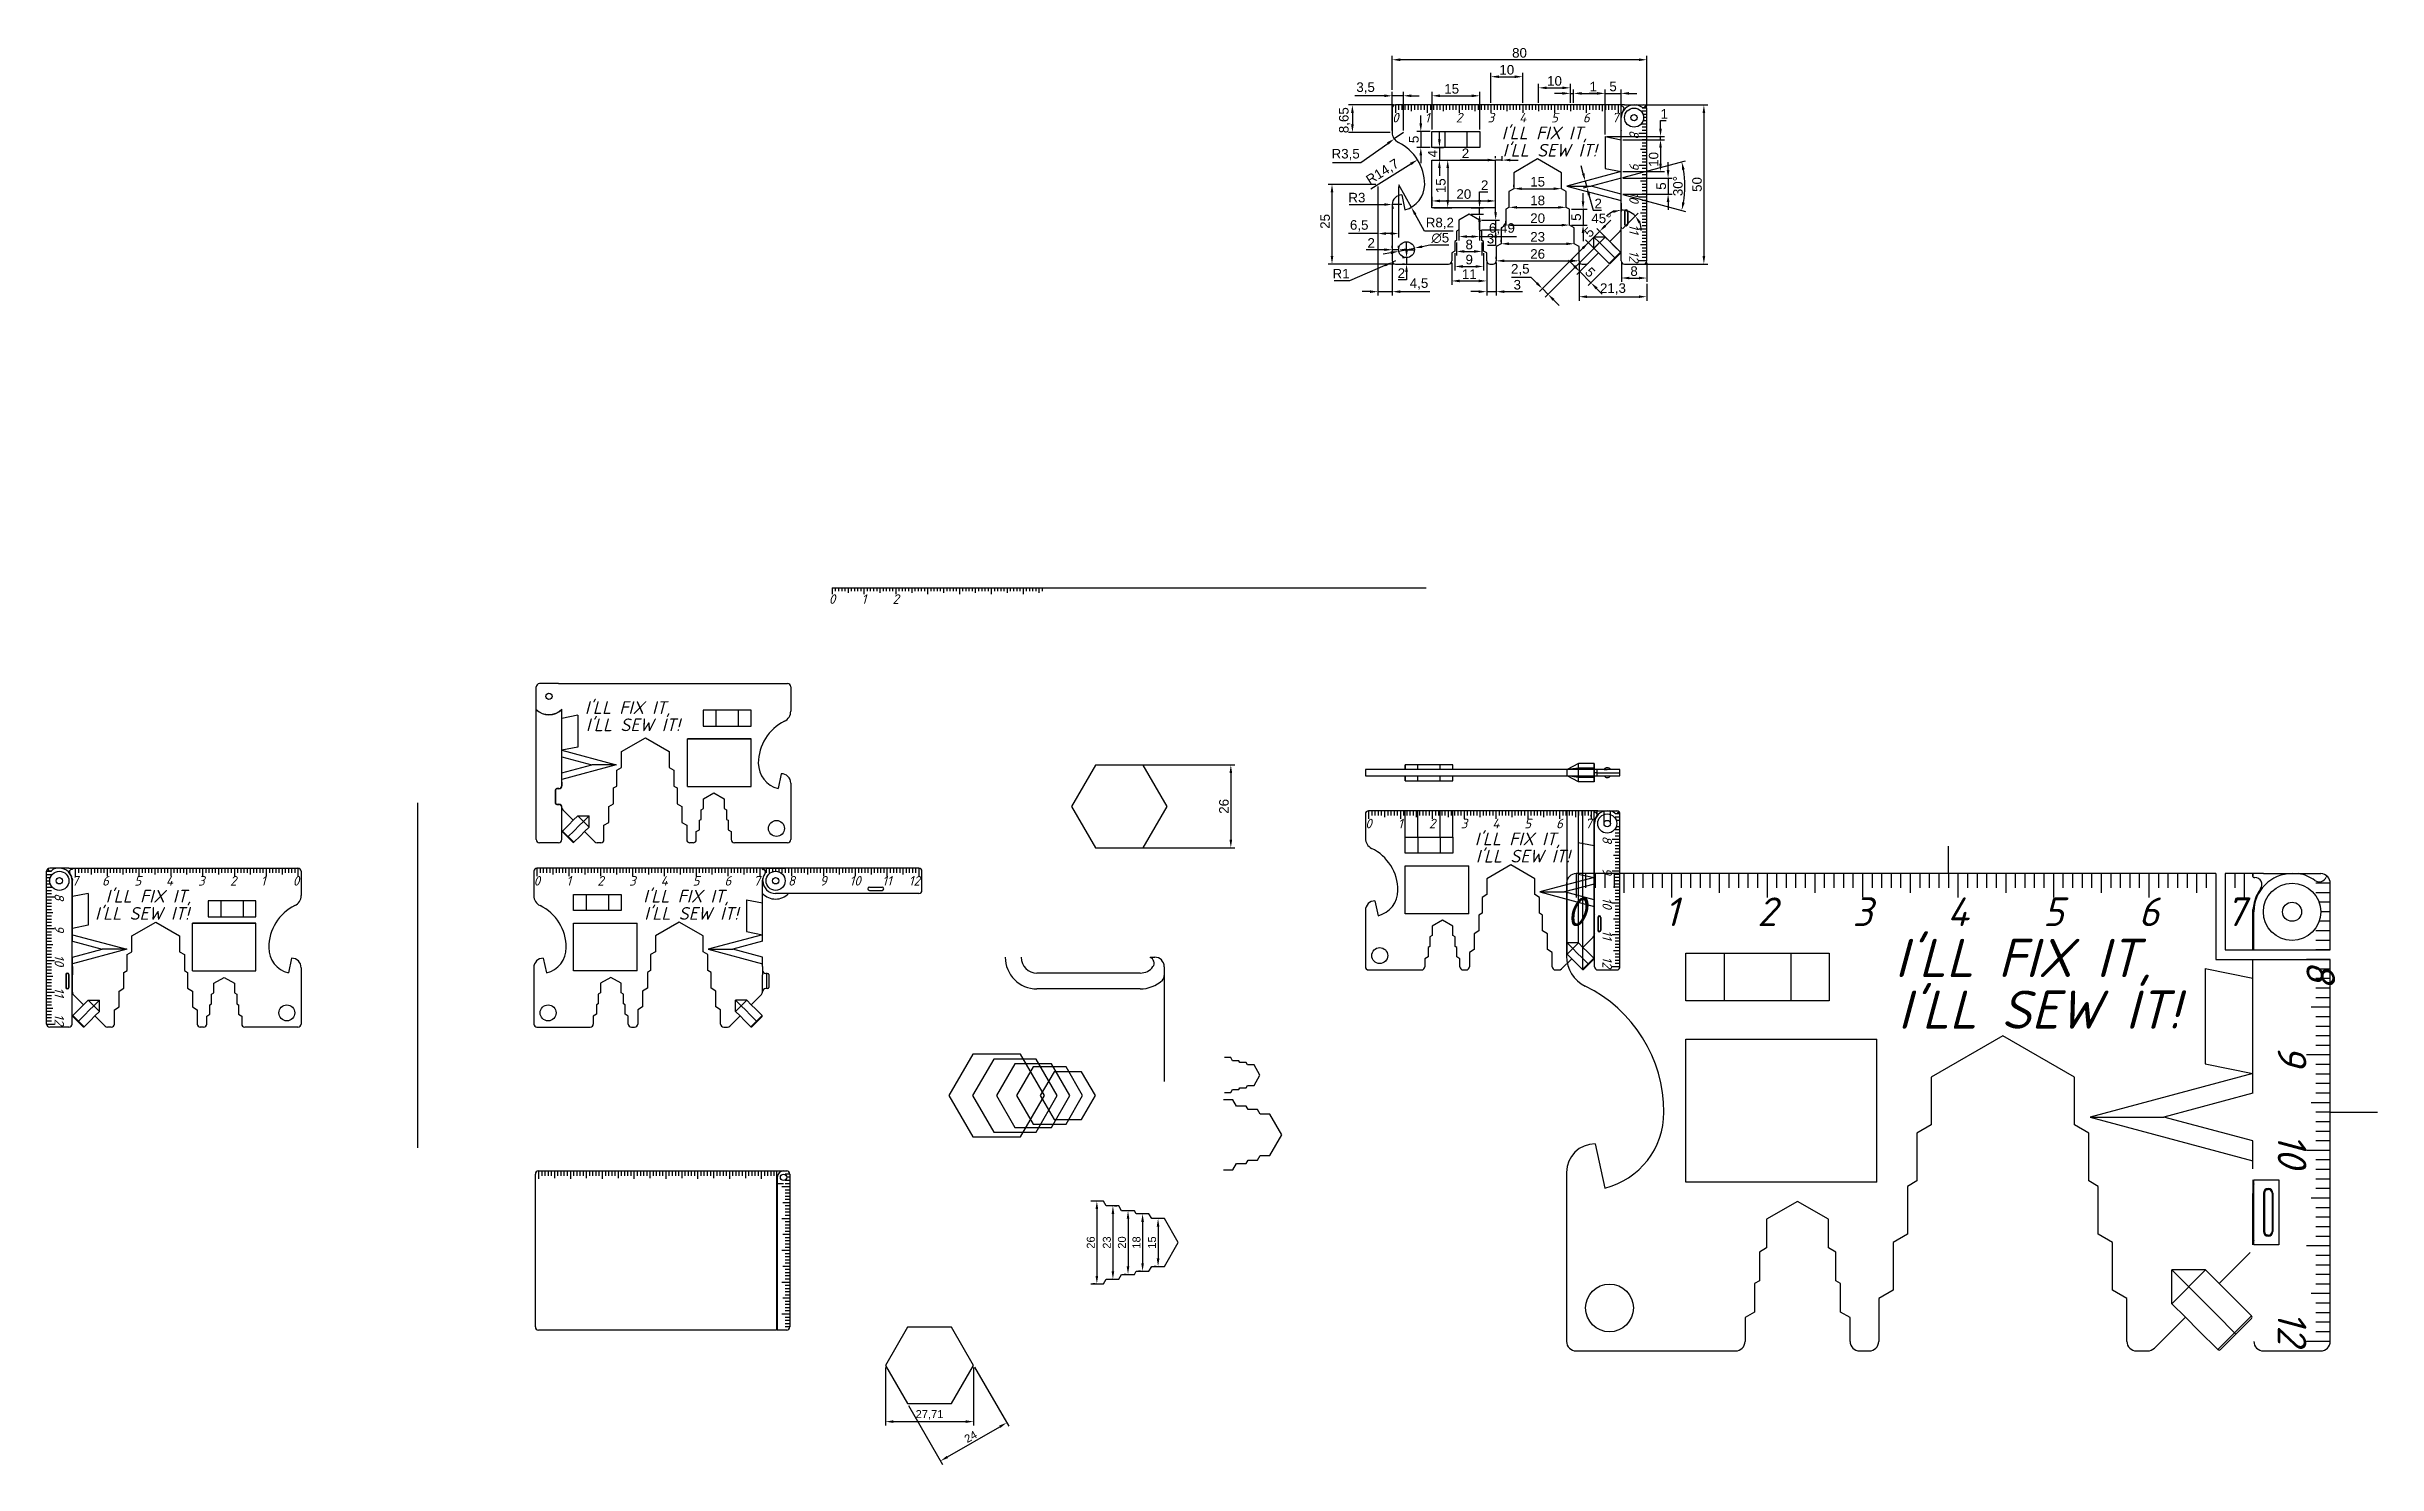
# Model space of a CAD drawing. Header units: millimetres. Extents: x -154 to 579, y -42 to 403.
import ezdxf
from ezdxf.enums import TextEntityAlignment as Align

# ---------------------------------------------------------------- set-up
doc = ezdxf.new("R2010")
doc.units = ezdxf.units.MM
doc.styles.add('GOST', font='ISOCPEUI.TTF')
doc.styles.get("Standard").update_dxf_attribs({"font": 'Arial.ttf'})
doc.dimstyles.new('Copy of ISO-25', dxfattribs={"dimtxt": 3, "dimasz": 2.5, "dimexe": 1.25, "dimexo": 0.625, "dimtad": 1, "dimtoh": 1, "dimtxsty": 'Standard', "dimcen": 2.5, "dimadec": 0, "dimazin": 0, "dimtfac": 1, "dimtmove": 0, "dimatfit": 3, "dimfxl": 1, "dimarcsym": 0})
doc.dimstyles.new('ISO-25', dxfattribs={"dimtxt": 2.5, "dimasz": 2.5, "dimexe": 1.25, "dimexo": 0.625, "dimtad": 1, "dimtxsty": 'Standard', "dimcen": 2.5, "dimadec": 0, "dimazin": 0, "dimtfac": 1, "dimtmove": 0, "dimatfit": 3, "dimfxl": 1, "dimarcsym": 0})

msp = doc.modelspace()

# ---------------------------------------------------------------- texts
at = {"style": 'GOST'}
for s, height, p in [('0', 3, (270.285, 382.495)), ('1', 3, (280.285, 382.495)), ('2', 3, (290.285, 382.495)), ('3', 3, (300.285, 382.495)), ('4', 3, (310.285, 382.495)), ('5', 3, (320.285, 382.495)), ('6', 3, (330.285, 382.495)), ('7', 3, (339.384, 382.495)), ("I'LL FIX IT,", 4, (317.152, 378.164)), ("I'LL SEW IT!", 4, (318.796, 372.749)), ('0', 3, (93.27, 231.203)), ('1', 3, (103.27, 231.203)), ('2', 3, (113.27, 231.203)), ("I'LL FIX IT,", 4, (29.04, 197.613)), ("I'LL SEW IT!", 4, (30.684, 192.198)), ('0', 3, (261.856, 160.674)), ('1', 3, (271.856, 160.674)), ('2', 3, (281.856, 160.674)), ('3', 3, (291.856, 160.674)), ("I'LL FIX IT,", 4, (308.723, 156.342)), ('4', 3, (301.856, 160.674)), ('5', 3, (311.856, 160.674)), ('6', 3, (321.856, 160.674)), ('7', 3, (330.955, 160.674)), ("I'LL SEW IT!", 4, (310.367, 150.927)), ('7', 3, (-144.655, 142.675)), ('6', 3, (-135.086, 142.675)), ('5', 3, (-124.947, 142.675)), ('4', 3, (-114.995, 142.675)), ('3', 3, (-104.947, 142.675)), ('2', 3, (-94.947, 142.675)), ('1', 3, (-85.502, 142.675)), ('0', 3, (-75.188, 142.675)), ('0', 3, (0.509, 142.675)), ('1', 3, (10.509, 142.675)), ('2', 3, (20.509, 142.675)), ('3', 3, (30.509, 142.675)), ('4', 3, (40.509, 142.675)), ('5', 3, (50.509, 142.675)), ('6', 3, (60.509, 142.675)), ('7', 3, (69.608, 142.675)), ('8', 3, (80.509, 142.675)), ('9', 3, (90.509, 142.675)), ('10', 3, (100.509, 142.675)), ('11', 3, (110.509, 142.675)), ('12', 3, (119.115, 142.675)), ("I'LL SEW IT!", 4, (-123.574, 132.929)), ("I'LL FIX IT,", 4, (-121.566, 138.344)), ("I'LL FIX IT,", 4, (47.376, 138.344)), ("I'LL SEW IT!", 4, (49.02, 132.929)), ('0', 9, (327.07, 135.947)), ('1', 9, (357.07, 135.947)), ('2', 9, (387.07, 135.947)), ('3', 9, (417.07, 135.947)), ('4', 9, (447.07, 135.947)), ('5', 9, (477.07, 135.947)), ('6', 9, (507.07, 135.947)), ('7', 9, (534.367, 135.947)), ("I'LL FIX IT,", 12, (467.67, 122.954)), ("I'LL SEW IT!", 12, (472.602, 106.708))]:
    msp.add_text(s, height=height, dxfattribs=at).set_placement(p, align=Align.TOP_CENTER)
for s, height, p in [('8', 3, (346.785, 375.995)), ('9', 3, (346.785, 365.995)), ('10', 3, (346.785, 355.995)), ('11', 3, (346.785, 345.995)), ('12', 3, (346.785, 337.389)), ('8', 3, (338.356, 154.174)), ('9', 3, (338.356, 144.174)), ('8', 3, (-148.091, 136.175)), ('10', 3, (338.356, 134.174)), ('9', 3, (-148.091, 126.175)), ('11', 3, (338.356, 124.174)), ('10', 3, (-148.091, 116.175)), ('12', 3, (338.356, 115.568)), ('8', 9, (565.57, 112.718)), ('11', 3, (-148.091, 106.175)), ('12', 3, (-148.091, 97.57)), ('9', 9, (556.57, 86.447)), ('10', 9, (556.57, 56.447)), ('12', 9, (556.57, 0.631))]:
    msp.add_text(s, height=height, rotation=270, dxfattribs=at).set_placement(p, align=Align.TOP_CENTER)

# ---------------------------------------------------------------- blocks, each defined once
blk = doc.blocks.new('*D3')
at = {"color": 0, "lineweight": -2, "transparency": 16777216}
for p, q in [((110.02, -11.75), (110.02, -30.02)), ((137.74, -11.75), (137.74, -30.02)), ((112.52, -28.77), (135.24, -28.77))]:
    blk.add_line(p, q, dxfattribs=at)
at = {"color": 0, "transparency": 16777216}
for points in [[(112.52, -28.35), (112.52, -29.18), (110.02, -28.77)], [(135.24, -28.35), (135.24, -29.18), (137.74, -28.77)]]:
    blk.add_solid(points, dxfattribs=at)
at = {"layer": 'Defpoints', "color": 0, "transparency": 16777216}
for p in [(110.02, -11.12), (137.74, -11.12), (137.74, -28.77)]:
    blk.add_point(p, dxfattribs=at)
at = {"color": 0, "transparency": 16777216, "insert": (123.88, -26.64), "char_height": 2.5, "attachment_point": 5}
blk.add_mtext('27,71', dxfattribs=at)
blk = doc.blocks.new('*D4')
at = {"color": 0, "lineweight": -2, "transparency": 16777216}
for p, q in [((138.05, -11.66), (148.75, -30.2)), ((117.26, -23.66), (127.97, -42.2)), ((129.51, -39.87), (145.96, -30.37))]:
    blk.add_line(p, q, dxfattribs=at)
at = {"color": 0, "transparency": 16777216}
for points in [[(145.75, -30.01), (146.17, -30.73), (148.13, -29.12)], [(129.3, -39.51), (129.72, -40.23), (127.34, -41.12)]]:
    blk.add_solid(points, dxfattribs=at)
at = {"layer": 'Defpoints', "color": 0, "transparency": 16777216}
for p in [(137.74, -11.12), (116.95, -23.12), (148.13, -29.12)]:
    blk.add_point(p, dxfattribs=at)
at = {"color": 0, "transparency": 16777216, "insert": (136.8, -33.49), "char_height": 2.5, "attachment_point": 5, "rotation": 30}
blk.add_mtext('24', dxfattribs=at)
blk = doc.blocks.new('*D23')
at = {"color": 0, "lineweight": -2, "transparency": 16777216}
for p, q in [((175.9, 40.51), (175.22, 40.51)), ((176.47, 38.01), (176.47, 17.01)), ((175.9, 14.51), (175.22, 14.51))]:
    blk.add_line(p, q, dxfattribs=at)
at = {"color": 0, "transparency": 16777216}
for points in [[(176.05, 38.01), (176.88, 38.01), (176.47, 40.51)], [(176.05, 17.01), (176.88, 17.01), (176.47, 14.51)]]:
    blk.add_solid(points, dxfattribs=at)
at = {"layer": 'Defpoints', "color": 0, "transparency": 16777216}
for p in [(176.52, 40.51), (176.47, 14.51), (176.52, 14.51)]:
    blk.add_point(p, dxfattribs=at)
at = {"color": 0, "transparency": 16777216, "insert": (174.56, 27.51), "char_height": 2.5, "attachment_point": 5, "rotation": 90}
blk.add_mtext('26', dxfattribs=at)
blk = doc.blocks.new('*D24')
at = {"color": 0, "lineweight": -2, "transparency": 16777216}
for p, q in [((182.01, 39.01), (182.76, 39.01)), ((181.51, 36.51), (181.51, 18.51)), ((182.01, 16.01), (182.76, 16.01))]:
    blk.add_line(p, q, dxfattribs=at)
at = {"color": 0, "transparency": 16777216}
for points in [[(181.1, 36.51), (181.93, 36.51), (181.51, 39.01)], [(181.1, 18.51), (181.93, 18.51), (181.51, 16.01)]]:
    blk.add_solid(points, dxfattribs=at)
at = {"layer": 'Defpoints', "color": 0, "transparency": 16777216}
for p in [(181.39, 39.01), (181.39, 16.01), (181.51, 16.01)]:
    blk.add_point(p, dxfattribs=at)
at = {"color": 0, "transparency": 16777216, "insert": (179.61, 27.51), "char_height": 2.5, "attachment_point": 5, "rotation": 90}
blk.add_mtext('23', dxfattribs=at)
blk = doc.blocks.new('*D25')
at = {"color": 0, "lineweight": -2, "transparency": 16777216}
for p, q in [((185.63, 37.51), (185.01, 37.51)), ((186.26, 35.01), (186.26, 20.01)), ((185.63, 17.51), (185.01, 17.51))]:
    blk.add_line(p, q, dxfattribs=at)
at = {"color": 0, "transparency": 16777216}
for points in [[(185.84, 35.01), (186.67, 35.01), (186.26, 37.51)], [(185.84, 20.01), (186.67, 20.01), (186.26, 17.51)]]:
    blk.add_solid(points, dxfattribs=at)
at = {"layer": 'Defpoints', "color": 0, "transparency": 16777216}
for p in [(186.26, 37.51), (186.26, 17.51), (186.26, 17.51)]:
    blk.add_point(p, dxfattribs=at)
at = {"color": 0, "transparency": 16777216, "insert": (184.35, 27.51), "char_height": 2.5, "attachment_point": 5, "rotation": 90}
blk.add_mtext('20', dxfattribs=at)
blk = doc.blocks.new('*D26')
at = {"color": 0, "lineweight": -2, "transparency": 16777216}
for p, q in [((190.21, 36.51), (189.58, 36.51)), ((190.83, 34.01), (190.83, 21.01)), ((190.21, 18.51), (189.58, 18.51))]:
    blk.add_line(p, q, dxfattribs=at)
at = {"color": 0, "transparency": 16777216}
for points in [[(190.42, 34.01), (191.25, 34.01), (190.83, 36.51)], [(190.42, 21.01), (191.25, 21.01), (190.83, 18.51)]]:
    blk.add_solid(points, dxfattribs=at)
at = {"layer": 'Defpoints', "color": 0, "transparency": 16777216}
for p in [(190.83, 36.51), (190.83, 18.51), (190.83, 18.51)]:
    blk.add_point(p, dxfattribs=at)
at = {"color": 0, "transparency": 16777216, "insert": (188.93, 27.51), "char_height": 2.5, "attachment_point": 5, "rotation": 90}
blk.add_mtext('18', dxfattribs=at)
blk = doc.blocks.new('*D27')
at = {"color": 0, "lineweight": -2, "transparency": 16777216}
for p, q in [((195.07, 35.01), (194.45, 35.01)), ((195.7, 32.51), (195.7, 22.51)), ((195.07, 20.01), (194.45, 20.01))]:
    blk.add_line(p, q, dxfattribs=at)
at = {"color": 0, "transparency": 16777216}
for points in [[(195.28, 32.51), (196.12, 32.51), (195.7, 35.01)], [(195.28, 22.51), (196.12, 22.51), (195.7, 20.01)]]:
    blk.add_solid(points, dxfattribs=at)
at = {"layer": 'Defpoints', "color": 0, "transparency": 16777216}
for p in [(195.7, 35.01), (195.7, 20.01), (195.7, 20.01)]:
    blk.add_point(p, dxfattribs=at)
at = {"color": 0, "transparency": 16777216, "insert": (193.8, 27.51), "char_height": 2.5, "attachment_point": 5, "rotation": 90}
blk.add_mtext('15', dxfattribs=at)
blk = doc.blocks.new('*D80')
at = {"color": 0, "lineweight": -2, "transparency": 16777216}
for p, q in [((176.66, 177.57), (219.82, 177.57)), ((218.57, 175.07), (218.57, 154.07)), ((176.66, 151.57), (219.82, 151.57))]:
    blk.add_line(p, q, dxfattribs=at)
at = {"color": 0, "transparency": 16777216}
for points in [[(218.15, 175.07), (218.98, 175.07), (218.57, 177.57)], [(218.15, 154.07), (218.98, 154.07), (218.57, 151.57)]]:
    blk.add_solid(points, dxfattribs=at)
at = {"layer": 'Defpoints', "color": 0, "transparency": 16777216}
for p in [(176.03, 177.57), (176.03, 151.57), (218.57, 151.57)]:
    blk.add_point(p, dxfattribs=at)
at = {"color": 0, "transparency": 16777216, "insert": (216.41, 164.57), "char_height": 3, "attachment_point": 5, "rotation": 90}
blk.add_mtext('26', dxfattribs=at)
blk = doc.blocks.new('*U96')
blk.add_line((0, 0.5), (0, -0.5))
blk = doc.blocks.new('*U97')
at = {"color": 0, "linetype": 'ByBlock', "lineweight": -2, "transparency": 16777216}
for p in [(0, 0), (1, 0), (2, 0), (3, 0), (4, 0), (5, 0), (6, 0), (7, 0), (8, 0), (9, 0), (10, 0), (11, 0), (12, 0), (13, 0), (14, 0), (15, 0), (16, 0), (17, 0), (18, 0), (19, 0), (20, 0), (21, 0), (22, 0), (23, 0), (24, 0), (25, 0), (26, 0), (27, 0), (28, 0), (29, 0), (30, 0), (31, 0), (32, 0), (33, 0), (34, 0), (35, 0), (36, 0), (37, 0), (38, 0), (39, 0), (40, 0), (41, 0), (42, 0), (43, 0), (44, 0), (45, 0), (46, 0), (47, 0), (48, 0), (49, 0), (50, 0), (51, 0), (52, 0), (53, 0), (54, 0), (55, 0), (56, 0), (57, 0), (58, 0), (59, 0), (60, 0), (61, 0), (62, 0), (63, 0), (64, 0), (65, 0), (66, 0)]:
    blk.add_blockref('*U96', p, dxfattribs=at)
blk = doc.blocks.new('*U98')
blk.add_line((0, 1), (0, -1))
blk = doc.blocks.new('*U99')
at = {"color": 0, "linetype": 'ByBlock', "lineweight": -2, "transparency": 16777216}
for p in [(0, 0), (10, 0), (20, 0), (30, 0), (40, 0), (50, 0), (60, 0)]:
    blk.add_blockref('*U98', p, dxfattribs=at)
blk = doc.blocks.new('*U100')
blk.add_line((0, 0.75), (0, -0.75))
blk = doc.blocks.new('*U101')
at = {"color": 0, "linetype": 'ByBlock', "lineweight": -2, "transparency": 16777216}
for p in [(0, 0), (10, 0), (20, 0), (30, 0), (40, 0), (50, 0), (60, 0)]:
    blk.add_blockref('*U100', p, dxfattribs=at)
blk = doc.blocks.new('*D159')
at = {"color": 0, "lineweight": -2, "transparency": 16777216}
for p, q in [((281.79, 377.29), (281.79, 389.11)), ((296.79, 377.29), (296.79, 389.11)), ((284.29, 387.86), (294.29, 387.86))]:
    blk.add_line(p, q, dxfattribs=at)
at = {"color": 0, "transparency": 16777216}
for points in [[(284.29, 388.28), (284.29, 387.44), (281.79, 387.86)], [(294.29, 388.28), (294.29, 387.44), (296.79, 387.86)]]:
    blk.add_solid(points, dxfattribs=at)
at = {"layer": 'Defpoints', "color": 0, "transparency": 16777216}
for p in [(296.79, 387.86), (281.79, 376.66), (296.79, 376.66)]:
    blk.add_point(p, dxfattribs=at)
at = {"color": 0, "transparency": 16777216, "insert": (287.98, 390.02), "char_height": 3, "attachment_point": 5}
blk.add_mtext('15', dxfattribs=at)
blk = doc.blocks.new('*D160')
at = {"color": 0, "lineweight": -2, "transparency": 16777216}
for p, q in [((278.27, 379.16), (278.27, 381.66)), ((281.16, 376.66), (277.02, 376.66)), ((278.27, 376.66), (278.27, 371.66)), ((281.16, 371.66), (277.02, 371.66)), ((278.27, 369.16), (278.27, 366.66))]:
    blk.add_line(p, q, dxfattribs=at)
at = {"color": 0, "transparency": 16777216}
for points in [[(277.85, 379.16), (278.68, 379.16), (278.27, 376.66)], [(277.85, 369.16), (278.68, 369.16), (278.27, 371.66)]]:
    blk.add_solid(points, dxfattribs=at)
at = {"layer": 'Defpoints', "color": 0, "transparency": 16777216}
for p in [(281.79, 376.66), (278.27, 371.66), (281.79, 371.66)]:
    blk.add_point(p, dxfattribs=at)
at = {"color": 0, "transparency": 16777216, "insert": (276.12, 374.16), "char_height": 3, "attachment_point": 5, "rotation": 90}
blk.add_mtext('5', dxfattribs=at)
blk = doc.blocks.new('*D161')
at = {"color": 0, "lineweight": -2, "transparency": 16777216}
for p, q in [((307.49, 359.3), (307.49, 359.92)), ((322.49, 359.3), (322.49, 359.92)), ((309.99, 358.67), (319.99, 358.67))]:
    blk.add_line(p, q, dxfattribs=at)
at = {"color": 0, "transparency": 16777216}
for points in [[(309.99, 359.09), (309.99, 358.25), (307.49, 358.67)], [(319.99, 359.09), (319.99, 358.25), (322.49, 358.67)]]:
    blk.add_solid(points, dxfattribs=at)
at = {"layer": 'Defpoints', "color": 0, "transparency": 16777216}
for p in [(307.49, 358.67), (322.49, 358.67), (322.49, 358.67)]:
    blk.add_point(p, dxfattribs=at)
at = {"color": 0, "transparency": 16777216, "insert": (314.99, 360.83), "char_height": 3, "attachment_point": 5}
blk.add_mtext('15', dxfattribs=at)
blk = doc.blocks.new('*D162')
at = {"color": 0, "lineweight": -2, "transparency": 16777216}
for p, q in [((305.99, 353.43), (305.99, 354.05)), ((308.49, 352.8), (321.49, 352.8)), ((323.99, 353.43), (323.99, 354.05))]:
    blk.add_line(p, q, dxfattribs=at)
at = {"color": 0, "transparency": 16777216}
for points in [[(308.49, 353.22), (308.49, 352.39), (305.99, 352.8)], [(321.49, 353.22), (321.49, 352.39), (323.99, 352.8)]]:
    blk.add_solid(points, dxfattribs=at)
at = {"layer": 'Defpoints', "color": 0, "transparency": 16777216}
for p in [(305.99, 352.8), (323.99, 352.8), (323.99, 352.8)]:
    blk.add_point(p, dxfattribs=at)
at = {"color": 0, "transparency": 16777216, "insert": (314.99, 354.96), "char_height": 3, "attachment_point": 5}
blk.add_mtext('18', dxfattribs=at)
blk = doc.blocks.new('*D163')
at = {"color": 0, "lineweight": -2, "transparency": 16777216}
for p, q in [((304.99, 347.85), (304.99, 348.48)), ((307.49, 347.23), (322.49, 347.23)), ((324.99, 347.85), (324.99, 348.48))]:
    blk.add_line(p, q, dxfattribs=at)
at = {"color": 0, "transparency": 16777216}
for points in [[(307.49, 347.64), (307.49, 346.81), (304.99, 347.23)], [(322.49, 347.64), (322.49, 346.81), (324.99, 347.23)]]:
    blk.add_solid(points, dxfattribs=at)
at = {"layer": 'Defpoints', "color": 0, "transparency": 16777216}
for p in [(304.99, 347.23), (324.99, 347.23), (324.99, 347.23)]:
    blk.add_point(p, dxfattribs=at)
at = {"color": 0, "transparency": 16777216, "insert": (314.99, 349.38), "char_height": 3, "attachment_point": 5}
blk.add_mtext('20', dxfattribs=at)
blk = doc.blocks.new('*D164')
at = {"color": 0, "lineweight": -2, "transparency": 16777216}
for p, q in [((303.49, 341.99), (303.49, 342.61)), ((305.99, 341.36), (323.99, 341.36)), ((326.49, 341.99), (326.49, 342.61))]:
    blk.add_line(p, q, dxfattribs=at)
at = {"color": 0, "transparency": 16777216}
for points in [[(305.99, 341.78), (305.99, 340.94), (303.49, 341.36)], [(323.99, 341.78), (323.99, 340.94), (326.49, 341.36)]]:
    blk.add_solid(points, dxfattribs=at)
at = {"layer": 'Defpoints', "color": 0, "transparency": 16777216}
for p in [(303.49, 341.36), (326.49, 341.36), (326.49, 341.36)]:
    blk.add_point(p, dxfattribs=at)
at = {"color": 0, "transparency": 16777216, "insert": (314.99, 343.52), "char_height": 3, "attachment_point": 5}
blk.add_mtext('23', dxfattribs=at)
blk = doc.blocks.new('*D165')
at = {"color": 0, "lineweight": -2, "transparency": 16777216}
for p, q in [((301.99, 336.62), (301.99, 337.24)), ((327.99, 336.62), (327.99, 337.24)), ((304.49, 335.99), (325.49, 335.99))]:
    blk.add_line(p, q, dxfattribs=at)
at = {"color": 0, "transparency": 16777216}
for points in [[(304.49, 336.41), (304.49, 335.58), (301.99, 335.99)], [(325.49, 336.41), (325.49, 335.58), (327.99, 335.99)]]:
    blk.add_solid(points, dxfattribs=at)
at = {"layer": 'Defpoints', "color": 0, "transparency": 16777216}
for p in [(301.99, 335.99), (327.99, 335.99), (327.99, 335.99)]:
    blk.add_point(p, dxfattribs=at)
at = {"color": 0, "transparency": 16777216, "insert": (314.99, 338.15), "char_height": 3, "attachment_point": 5}
blk.add_mtext('26', dxfattribs=at)
blk = doc.blocks.new('*D166')
at = {"color": 0, "lineweight": -2, "transparency": 16777216}
for p, q in [((290.24, 346.66), (290.24, 342.38)), ((296.73, 346.66), (296.73, 342.38)), ((292.74, 343.63), (294.23, 343.63)), ((296.73, 343.63), (308.29, 343.63))]:
    blk.add_line(p, q, dxfattribs=at)
at = {"color": 0, "transparency": 16777216}
for points in [[(292.74, 344.04), (292.74, 343.21), (290.24, 343.63)], [(294.23, 344.04), (294.23, 343.21), (296.73, 343.63)]]:
    blk.add_solid(points, dxfattribs=at)
at = {"layer": 'Defpoints', "color": 0, "transparency": 16777216}
for p in [(290.24, 347.29), (296.73, 347.29), (296.73, 343.63)]:
    blk.add_point(p, dxfattribs=at)
at = {"color": 0, "transparency": 16777216, "insert": (303.76, 346.05), "char_height": 3, "attachment_point": 5}
blk.add_mtext('6,49', dxfattribs=at)
blk = doc.blocks.new('*D167')
at = {"color": 0, "lineweight": -2, "transparency": 16777216}
for p, q in [((289.49, 341.73), (289.49, 337.7)), ((291.99, 338.95), (294.99, 338.95)), ((297.49, 341.73), (297.49, 337.7))]:
    blk.add_line(p, q, dxfattribs=at)
at = {"color": 0, "transparency": 16777216}
for points in [[(291.99, 339.37), (291.99, 338.53), (289.49, 338.95)], [(294.99, 339.37), (294.99, 338.53), (297.49, 338.95)]]:
    blk.add_solid(points, dxfattribs=at)
at = {"layer": 'Defpoints', "color": 0, "transparency": 16777216}
for p in [(289.49, 342.35), (297.49, 342.35), (297.49, 338.95)]:
    blk.add_point(p, dxfattribs=at)
at = {"color": 0, "transparency": 16777216, "insert": (293.49, 341.11), "char_height": 3, "attachment_point": 5}
blk.add_mtext('8', dxfattribs=at)
blk = doc.blocks.new('*D168')
at = {"color": 0, "lineweight": -2, "transparency": 16777216}
for p, q in [((288.99, 338.44), (288.99, 332.98)), ((297.99, 338.44), (297.99, 332.98)), ((291.49, 334.23), (295.49, 334.23))]:
    blk.add_line(p, q, dxfattribs=at)
at = {"color": 0, "transparency": 16777216}
for points in [[(291.49, 334.64), (291.49, 333.81), (288.99, 334.23)], [(295.49, 334.64), (295.49, 333.81), (297.99, 334.23)]]:
    blk.add_solid(points, dxfattribs=at)
at = {"layer": 'Defpoints', "color": 0, "transparency": 16777216}
for p in [(288.99, 339.07), (297.99, 339.07), (297.99, 334.23)]:
    blk.add_point(p, dxfattribs=at)
at = {"color": 0, "transparency": 16777216, "insert": (293.49, 336.38), "char_height": 3, "attachment_point": 5}
blk.add_mtext('9', dxfattribs=at)
blk = doc.blocks.new('*D169')
at = {"color": 0, "lineweight": -2, "transparency": 16777216}
for p, q in [((287.99, 335.37), (287.99, 328.43)), ((290.49, 329.68), (296.49, 329.68)), ((298.99, 335.36), (298.99, 328.43))]:
    blk.add_line(p, q, dxfattribs=at)
at = {"color": 0, "transparency": 16777216}
for points in [[(290.49, 330.09), (290.49, 329.26), (287.99, 329.68)], [(296.49, 330.09), (296.49, 329.26), (298.99, 329.68)]]:
    blk.add_solid(points, dxfattribs=at)
at = {"layer": 'Defpoints', "color": 0, "transparency": 16777216}
for p in [(287.99, 335.99), (298.99, 335.99), (298.99, 329.68)]:
    blk.add_point(p, dxfattribs=at)
at = {"color": 0, "transparency": 16777216, "insert": (293.49, 331.81), "char_height": 3, "attachment_point": 5}
blk.add_mtext('11', dxfattribs=at)
blk = doc.blocks.new('*D170')
at = {"color": 0, "lineweight": -2, "transparency": 16777216}
for p, q in [((269.66, 384.99), (255.52, 384.99)), ((256.77, 382.49), (256.77, 378.84)), ((268.66, 376.34), (255.52, 376.34))]:
    blk.add_line(p, q, dxfattribs=at)
at = {"color": 0, "transparency": 16777216}
for points in [[(256.35, 382.49), (257.19, 382.49), (256.77, 384.99)], [(256.35, 378.84), (257.19, 378.84), (256.77, 376.34)]]:
    blk.add_solid(points, dxfattribs=at)
at = {"layer": 'Defpoints', "color": 0, "transparency": 16777216}
for p in [(270.29, 384.99), (256.77, 376.34), (269.29, 376.34)]:
    blk.add_point(p, dxfattribs=at)
at = {"color": 0, "transparency": 16777216, "insert": (254.34, 380.19), "char_height": 3, "attachment_point": 5, "rotation": 90}
blk.add_mtext('8,65', dxfattribs=at)
blk = doc.blocks.new('*D171')
at = {"color": 0, "lineweight": -2, "transparency": 16777216}
for p, q in [((272.79, 376.34), (269.92, 374.33)), ((250.47, 366.95), (259.45, 366.95)), ((259.45, 366.95), (267.88, 372.89))]:
    blk.add_line(p, q, dxfattribs=at)
at = {"color": 0, "transparency": 16777216}
blk.add_solid([(267.64, 373.23), (268.12, 372.55), (269.92, 374.33)], dxfattribs=at)
at = {"layer": 'Defpoints', "color": 0, "transparency": 16777216}
for p in [(269.92, 374.33), (272.79, 376.34)]:
    blk.add_point(p, dxfattribs=at)
at = {"color": 0, "transparency": 16777216, "insert": (254.65, 369.38), "char_height": 3, "attachment_point": 5}
blk.add_mtext('R3,5', dxfattribs=at)
blk = doc.blocks.new('*D172')
at = {"color": 0, "lineweight": -2, "transparency": 16777216}
for p, q in [((264.16, 359.99), (249.11, 359.99)), ((250.36, 357.49), (250.36, 337.49)), ((269.66, 334.99), (249.11, 334.99))]:
    blk.add_line(p, q, dxfattribs=at)
at = {"color": 0, "transparency": 16777216}
for points in [[(249.94, 357.49), (250.78, 357.49), (250.36, 359.99)], [(249.94, 337.49), (250.78, 337.49), (250.36, 334.99)]]:
    blk.add_solid(points, dxfattribs=at)
at = {"layer": 'Defpoints', "color": 0, "transparency": 16777216}
for p in [(264.79, 359.99), (250.36, 334.99), (270.29, 334.99)]:
    blk.add_point(p, dxfattribs=at)
at = {"color": 0, "transparency": 16777216, "insert": (248.2, 348.39), "char_height": 3, "attachment_point": 5, "rotation": 90}
blk.add_mtext('25', dxfattribs=at)
blk = doc.blocks.new('*D173')
at = {"color": 0, "lineweight": -2, "transparency": 16777216}
blk.add_line((262.58, 358.62), (275.14, 366.45), dxfattribs=at)
at = {"color": 0, "transparency": 16777216}
blk.add_solid([(274.91, 366.81), (275.36, 366.1), (277.26, 367.78)], dxfattribs=at)
at = {"layer": 'Defpoints', "color": 0, "transparency": 16777216}
for p in [(277.26, 367.78), (264.79, 359.99)]:
    blk.add_point(p, dxfattribs=at)
at = {"color": 0, "transparency": 16777216, "insert": (266.34, 363.83), "char_height": 3, "attachment_point": 5, "rotation": 31.96208}
blk.add_mtext('R14,7', dxfattribs=at)
blk = doc.blocks.new('*D174')
at = {"color": 0, "lineweight": -2, "transparency": 16777216}
for p, q in [((264.79, 359.37), (264.79, 343.32)), ((271.29, 359.37), (271.29, 343.32)), ((264.79, 344.57), (255.53, 344.57)), ((268.79, 344.57), (267.29, 344.57))]:
    blk.add_line(p, q, dxfattribs=at)
at = {"color": 0, "transparency": 16777216}
for points in [[(267.29, 344.98), (267.29, 344.15), (264.79, 344.57)], [(268.79, 344.98), (268.79, 344.15), (271.29, 344.57)]]:
    blk.add_solid(points, dxfattribs=at)
at = {"layer": 'Defpoints', "color": 0, "transparency": 16777216}
for p in [(264.79, 359.99), (271.29, 359.99), (264.79, 344.57)]:
    blk.add_point(p, dxfattribs=at)
at = {"color": 0, "transparency": 16777216, "insert": (258.91, 346.99), "char_height": 3, "attachment_point": 5}
blk.add_mtext('6,5', dxfattribs=at)
blk = doc.blocks.new('*D175')
at = {"color": 0, "lineweight": -2, "transparency": 16777216}
for p, q in [((271.29, 359.99), (275.28, 352.83)), ((279.48, 345.32), (276.5, 350.65)), ((288.4, 345.32), (279.48, 345.32))]:
    blk.add_line(p, q, dxfattribs=at)
at = {"color": 0, "transparency": 16777216}
blk.add_solid([(276.86, 350.85), (276.14, 350.45), (275.28, 352.83)], dxfattribs=at)
at = {"layer": 'Defpoints', "color": 0, "transparency": 16777216}
for p in [(271.29, 359.99), (275.28, 352.83)]:
    blk.add_point(p, dxfattribs=at)
at = {"color": 0, "transparency": 16777216, "insert": (284.25, 347.75), "char_height": 3, "attachment_point": 5}
blk.add_mtext('R8,2', dxfattribs=at)
blk = doc.blocks.new('*D176')
at = {"color": 0, "lineweight": -2, "transparency": 16777216}
for p, q in [((281.79, 353.29), (281.79, 356.07)), ((284.29, 354.82), (299.29, 354.82)), ((301.79, 353.29), (301.79, 356.07))]:
    blk.add_line(p, q, dxfattribs=at)
at = {"color": 0, "transparency": 16777216}
for points in [[(284.29, 355.23), (284.29, 354.4), (281.79, 354.82)], [(299.29, 355.23), (299.29, 354.4), (301.79, 354.82)]]:
    blk.add_solid(points, dxfattribs=at)
at = {"layer": 'Defpoints', "color": 0, "transparency": 16777216}
for p in [(281.79, 352.66), (301.79, 354.82), (301.79, 352.66)]:
    blk.add_point(p, dxfattribs=at)
at = {"color": 0, "transparency": 16777216, "insert": (291.79, 356.97), "char_height": 3, "attachment_point": 5}
blk.add_mtext('20', dxfattribs=at)
blk = doc.blocks.new('*D177')
at = {"color": 0, "lineweight": -2, "transparency": 16777216}
for p, q in [((282.41, 367.66), (287.98, 367.66)), ((286.73, 365.16), (286.73, 355.16)), ((282.41, 352.66), (287.98, 352.66))]:
    blk.add_line(p, q, dxfattribs=at)
at = {"color": 0, "transparency": 16777216}
for points in [[(286.31, 365.16), (287.14, 365.16), (286.73, 367.66)], [(286.31, 355.16), (287.14, 355.16), (286.73, 352.66)]]:
    blk.add_solid(points, dxfattribs=at)
at = {"layer": 'Defpoints', "color": 0, "transparency": 16777216}
for p in [(281.79, 367.66), (281.79, 352.66), (286.73, 352.66)]:
    blk.add_point(p, dxfattribs=at)
at = {"color": 0, "transparency": 16777216, "insert": (284.57, 359.6), "char_height": 3, "attachment_point": 5, "rotation": 90}
blk.add_mtext('15', dxfattribs=at)
blk = doc.blocks.new('*D178')
at = {"color": 0, "lineweight": -2, "transparency": 16777216}
for p, q in [((251.08, 329.83), (255.96, 329.83)), ((255.96, 329.83), (267.07, 334.61)), ((270.29, 335.99), (269.37, 335.6))]:
    blk.add_line(p, q, dxfattribs=at)
at = {"color": 0, "transparency": 16777216}
blk.add_solid([(266.91, 334.99), (267.23, 334.23), (269.37, 335.6)], dxfattribs=at)
at = {"layer": 'Defpoints', "color": 0, "transparency": 16777216}
for p in [(269.37, 335.6), (270.29, 335.99)]:
    blk.add_point(p, dxfattribs=at)
at = {"color": 0, "transparency": 16777216, "insert": (253.21, 331.96), "char_height": 3, "attachment_point": 5}
blk.add_mtext('R1', dxfattribs=at)
blk = doc.blocks.new('*D179')
at = {"color": 0, "lineweight": -2, "transparency": 16777216}
for p, q in [((264.79, 359.37), (264.79, 325.06)), ((269.29, 335.37), (269.29, 325.06)), ((262.29, 326.31), (259.79, 326.31)), ((264.79, 326.31), (269.29, 326.31)), ((271.79, 326.31), (281.14, 326.31))]:
    blk.add_line(p, q, dxfattribs=at)
at = {"color": 0, "transparency": 16777216}
for points in [[(262.29, 326.73), (262.29, 325.89), (264.79, 326.31)], [(271.79, 326.73), (271.79, 325.89), (269.29, 326.31)]]:
    blk.add_solid(points, dxfattribs=at)
at = {"layer": 'Defpoints', "color": 0, "transparency": 16777216}
for p in [(264.79, 359.99), (269.29, 335.99), (264.79, 326.31)]:
    blk.add_point(p, dxfattribs=at)
at = {"color": 0, "transparency": 16777216, "insert": (277.71, 328.73), "char_height": 3, "attachment_point": 5}
blk.add_mtext('4,5', dxfattribs=at)
blk = doc.blocks.new('*D180')
at = {"color": 0, "lineweight": -2, "transparency": 16777216}
for p, q in [((266.79, 339.49), (261.05, 339.49)), ((269.29, 340.12), (269.29, 340.74)), ((271.29, 339.49), (269.29, 339.49)), ((271.29, 340.12), (271.29, 340.74)), ((273.79, 339.49), (276.29, 339.49))]:
    blk.add_line(p, q, dxfattribs=at)
at = {"color": 0, "transparency": 16777216}
for points in [[(266.79, 339.91), (266.79, 339.08), (269.29, 339.49)], [(273.79, 339.91), (273.79, 339.08), (271.29, 339.49)]]:
    blk.add_solid(points, dxfattribs=at)
at = {"layer": 'Defpoints', "color": 0, "transparency": 16777216}
for p in [(269.29, 339.49), (269.29, 339.49), (271.29, 339.49)]:
    blk.add_point(p, dxfattribs=at)
at = {"color": 0, "transparency": 16777216, "insert": (262.67, 341.63), "char_height": 3, "attachment_point": 5}
blk.add_mtext('2', dxfattribs=at)
blk = doc.blocks.new('*D181')
at = {"color": 0, "lineweight": -2, "transparency": 16777216}
for p, q in [((273.16, 336.99), (272.54, 336.99)), ((273.79, 339.49), (273.79, 341.99)), ((273.79, 336.99), (273.79, 334.99)), ((273.79, 329.99), (271.17, 329.99)), ((273.16, 334.99), (272.54, 334.99)), ((273.79, 332.49), (273.79, 329.99))]:
    blk.add_line(p, q, dxfattribs=at)
at = {"color": 0, "transparency": 16777216}
for points in [[(273.37, 339.49), (274.2, 339.49), (273.79, 336.99)], [(273.37, 332.49), (274.2, 332.49), (273.79, 334.99)]]:
    blk.add_solid(points, dxfattribs=at)
at = {"layer": 'Defpoints', "color": 0, "transparency": 16777216}
for p in [(273.79, 336.99), (273.79, 334.99), (273.79, 334.99)]:
    blk.add_point(p, dxfattribs=at)
at = {"color": 0, "transparency": 16777216, "insert": (272.17, 332.13), "char_height": 3, "attachment_point": 5}
blk.add_mtext('2', dxfattribs=at)
blk = doc.blocks.new('*D182')
at = {"color": 0, "lineweight": -2, "transparency": 16777216}
for p, q in [((268.88, 338.54), (266.42, 338.06)), ((271.33, 339.02), (276.24, 339.97)), ((281.15, 340.93), (278.69, 340.45)), ((287.03, 340.93), (281.15, 340.93))]:
    blk.add_line(p, q, dxfattribs=at)
at = {"color": 0, "transparency": 16777216}
for points in [[(268.8, 338.95), (268.96, 338.13), (271.33, 339.02)], [(278.61, 340.86), (278.77, 340.04), (276.24, 339.97)]]:
    blk.add_solid(points, dxfattribs=at)
at = {"layer": 'Defpoints', "color": 0, "transparency": 16777216}
for p in [(271.33, 339.02), (276.24, 339.97)]:
    blk.add_point(p, dxfattribs=at)
at = {"color": 0, "transparency": 16777216, "insert": (284.4, 343.17), "char_height": 3, "attachment_point": 5}
blk.add_mtext('∅5', dxfattribs=at)
blk = doc.blocks.new('*D183')
at = {"color": 0, "lineweight": -2, "transparency": 16777216}
for p, q in [((255.76, 353.69), (261.22, 353.69)), ((261.22, 353.69), (266.79, 353.69)), ((272.29, 353.69), (269.29, 353.69))]:
    blk.add_line(p, q, dxfattribs=at)
blk.add_arc((272.29, 353.69), 3, 180, 203.87593, dxfattribs=at)
at = {"color": 0, "transparency": 16777216}
blk.add_solid([(266.79, 354.11), (266.79, 353.28), (269.29, 353.69)], dxfattribs=at)
at = {"layer": 'Defpoints', "color": 0, "transparency": 16777216}
for p in [(269.29, 353.69), (272.29, 353.69)]:
    blk.add_point(p, dxfattribs=at)
at = {"color": 0, "transparency": 16777216, "insert": (258.18, 355.85), "char_height": 3, "attachment_point": 5}
blk.add_mtext('R3', dxfattribs=at)
blk = doc.blocks.new('*D184')
at = {"color": 0, "lineweight": -2, "transparency": 16777216}
for p, q in [((269.29, 376.97), (269.29, 389.11)), ((272.79, 376.97), (272.79, 389.11)), ((266.79, 387.86), (257.55, 387.86)), ((272.79, 387.86), (269.29, 387.86)), ((275.29, 387.86), (277.79, 387.86))]:
    blk.add_line(p, q, dxfattribs=at)
at = {"color": 0, "transparency": 16777216}
for points in [[(266.79, 388.28), (266.79, 387.44), (269.29, 387.86)], [(275.29, 388.28), (275.29, 387.44), (272.79, 387.86)]]:
    blk.add_solid(points, dxfattribs=at)
at = {"layer": 'Defpoints', "color": 0, "transparency": 16777216}
for p in [(269.29, 387.86), (269.29, 376.34), (272.79, 376.34)]:
    blk.add_point(p, dxfattribs=at)
at = {"color": 0, "transparency": 16777216, "insert": (260.92, 390.29), "char_height": 3, "attachment_point": 5}
blk.add_mtext('3,5', dxfattribs=at)
blk = doc.blocks.new('*D185')
at = {"color": 0, "lineweight": -2, "transparency": 16777216}
for p, q in [((301.79, 351.29), (301.79, 353.79)), ((297.36, 348.79), (303.04, 348.79)), ((297.36, 345.79), (303.04, 345.79)), ((301.79, 348.79), (301.79, 345.79)), ((301.79, 340.79), (299.2, 340.79)), ((301.79, 343.29), (301.79, 340.79))]:
    blk.add_line(p, q, dxfattribs=at)
at = {"color": 0, "transparency": 16777216}
for points in [[(301.37, 351.29), (302.2, 351.29), (301.79, 348.79)], [(301.37, 343.29), (302.2, 343.29), (301.79, 345.79)]]:
    blk.add_solid(points, dxfattribs=at)
at = {"layer": 'Defpoints', "color": 0, "transparency": 16777216}
for p in [(296.74, 348.79), (296.74, 345.79), (301.79, 345.79)]:
    blk.add_point(p, dxfattribs=at)
at = {"color": 0, "transparency": 16777216, "insert": (300.18, 342.95), "char_height": 3, "attachment_point": 5}
blk.add_mtext('3', dxfattribs=at)
blk = doc.blocks.new('*D186')
at = {"color": 0, "lineweight": -2, "transparency": 16777216}
for p, q in [((325.61, 352.23), (330.51, 352.23)), ((329.26, 354.73), (329.26, 357.23)), ((329.26, 352.23), (329.26, 347.23)), ((325.61, 347.23), (330.51, 347.23)), ((329.26, 344.73), (329.26, 342.23))]:
    blk.add_line(p, q, dxfattribs=at)
at = {"color": 0, "transparency": 16777216}
for points in [[(328.84, 354.73), (329.68, 354.73), (329.26, 352.23)], [(328.84, 344.73), (329.68, 344.73), (329.26, 347.23)]]:
    blk.add_solid(points, dxfattribs=at)
at = {"layer": 'Defpoints', "color": 0, "transparency": 16777216}
for p in [(324.99, 352.23), (324.99, 347.23), (329.26, 347.23)]:
    blk.add_point(p, dxfattribs=at)
at = {"color": 0, "transparency": 16777216, "insert": (327.11, 349.73), "char_height": 3, "attachment_point": 5, "rotation": 90}
blk.add_mtext('5', dxfattribs=at)
blk = doc.blocks.new('*D187')
at = {"color": 0, "lineweight": -2, "transparency": 16777216}
for p, q in [((269.29, 389.74), (269.29, 400.44)), ((346.79, 399.19), (271.79, 399.19)), ((349.29, 384.62), (349.29, 400.44))]:
    blk.add_line(p, q, dxfattribs=at)
at = {"color": 0, "transparency": 16777216}
for points in [[(271.79, 399.6), (271.79, 398.77), (269.29, 399.19)], [(346.79, 399.6), (346.79, 398.77), (349.29, 399.19)]]:
    blk.add_solid(points, dxfattribs=at)
at = {"layer": 'Defpoints', "color": 0, "transparency": 16777216}
for p in [(269.29, 399.19), (269.29, 389.11), (349.29, 383.99)]:
    blk.add_point(p, dxfattribs=at)
at = {"color": 0, "transparency": 16777216, "insert": (309.29, 401.34), "char_height": 3, "attachment_point": 5}
blk.add_mtext('80', dxfattribs=at)
blk = doc.blocks.new('*D188')
at = {"color": 0, "lineweight": -2, "transparency": 16777216}
for p, q in [((300.29, 385.62), (300.29, 395.11)), ((302.79, 393.86), (307.79, 393.86)), ((310.29, 385.62), (310.29, 395.11))]:
    blk.add_line(p, q, dxfattribs=at)
at = {"color": 0, "transparency": 16777216}
for points in [[(302.79, 394.27), (302.79, 393.44), (300.29, 393.86)], [(307.79, 394.27), (307.79, 393.44), (310.29, 393.86)]]:
    blk.add_solid(points, dxfattribs=at)
at = {"layer": 'Defpoints', "color": 0, "transparency": 16777216}
for p in [(310.29, 393.86), (300.29, 384.99), (310.29, 384.99)]:
    blk.add_point(p, dxfattribs=at)
at = {"color": 0, "transparency": 16777216, "insert": (305.29, 396.01), "char_height": 3, "attachment_point": 5}
blk.add_mtext('10', dxfattribs=at)
blk = doc.blocks.new('*D189')
at = {"color": 0, "lineweight": -2, "transparency": 16777216}
for p, q in [((315.29, 385.62), (315.29, 391.61)), ((317.79, 390.36), (322.79, 390.36)), ((325.29, 385.62), (325.29, 391.61))]:
    blk.add_line(p, q, dxfattribs=at)
at = {"color": 0, "transparency": 16777216}
for points in [[(317.79, 390.78), (317.79, 389.95), (315.29, 390.36)], [(322.79, 390.78), (322.79, 389.95), (325.29, 390.36)]]:
    blk.add_solid(points, dxfattribs=at)
at = {"layer": 'Defpoints', "color": 0, "transparency": 16777216}
for p in [(325.29, 390.36), (315.29, 384.99), (325.29, 384.99)]:
    blk.add_point(p, dxfattribs=at)
at = {"color": 0, "transparency": 16777216, "insert": (320.29, 392.52), "char_height": 3, "attachment_point": 5}
blk.add_mtext('10', dxfattribs=at)
blk = doc.blocks.new('*D190')
at = {"color": 0, "lineweight": -2, "transparency": 16777216}
for p, q in [((322.79, 388.62), (320.29, 388.62)), ((325.29, 385.62), (325.29, 389.87)), ((325.29, 388.62), (326.29, 388.62)), ((326.29, 385.62), (326.29, 389.87)), ((328.79, 388.62), (333.64, 388.62))]:
    blk.add_line(p, q, dxfattribs=at)
at = {"color": 0, "transparency": 16777216}
for points in [[(322.79, 389.03), (322.79, 388.2), (325.29, 388.62)], [(328.79, 389.03), (328.79, 388.2), (326.29, 388.62)]]:
    blk.add_solid(points, dxfattribs=at)
at = {"layer": 'Defpoints', "color": 0, "transparency": 16777216}
for p in [(326.29, 388.62), (325.29, 384.99), (326.29, 384.99)]:
    blk.add_point(p, dxfattribs=at)
at = {"color": 0, "transparency": 16777216, "insert": (332.46, 390.75), "char_height": 3, "attachment_point": 5}
blk.add_mtext('1', dxfattribs=at)
blk = doc.blocks.new('*D191')
at = {"color": 0, "lineweight": -2, "transparency": 16777216}
for p, q in [((355.98, 364.49), (355.98, 366.99)), ((341.81, 361.99), (357.23, 361.99)), ((355.98, 361.99), (355.98, 356.99)), ((341.81, 356.99), (357.23, 356.99)), ((355.98, 354.49), (355.98, 351.99))]:
    blk.add_line(p, q, dxfattribs=at)
at = {"color": 0, "transparency": 16777216}
for points in [[(355.56, 364.49), (356.4, 364.49), (355.98, 361.99)], [(355.56, 354.49), (356.4, 354.49), (355.98, 356.99)]]:
    blk.add_solid(points, dxfattribs=at)
at = {"layer": 'Defpoints', "color": 0, "transparency": 16777216}
for p in [(341.19, 361.99), (341.19, 356.99), (355.98, 356.99)]:
    blk.add_point(p, dxfattribs=at)
at = {"color": 0, "transparency": 16777216, "insert": (353.83, 359.49), "char_height": 3, "attachment_point": 5, "rotation": 90}
blk.add_mtext('5', dxfattribs=at)
blk = doc.blocks.new('*D192')
at = {"color": 0, "lineweight": -2, "transparency": 16777216}
for p, q in [((341.79, 362.15), (361.47, 367.42)), ((341.79, 356.82), (361.47, 351.55))]:
    blk.add_line(p, q, dxfattribs=at)
blk.add_arc((331.85, 359.49), 29.41, 349.87259, 10.12741, dxfattribs=at)
at = {"color": 0, "transparency": 16777216}
for points in [[(360.4, 364.57), (361.21, 364.75), (360.26, 367.1)], [(361.21, 354.23), (360.4, 354.41), (360.26, 351.88)]]:
    blk.add_solid(points, dxfattribs=at)
at = {"layer": 'Defpoints', "color": 0, "transparency": 16777216}
for p in [(331.85, 359.49), (331.85, 359.49), (341.19, 361.99), (341.19, 356.99), (361.15, 356.92)]:
    blk.add_point(p, dxfattribs=at)
at = {"color": 0, "transparency": 16777216, "insert": (359.1, 359.49), "char_height": 3, "attachment_point": 5, "rotation": 90}
blk.add_mtext('30°', dxfattribs=at)
blk = doc.blocks.new('*D193')
at = {"color": 0, "lineweight": -2, "transparency": 16777216}
for p, q in [((329.3, 363.46), (328.65, 365.88)), ((330.73, 361.26), (328.74, 360.72)), ((331.25, 359.32), (329.26, 358.79)), ((329.95, 361.05), (330.46, 359.11)), ((331.11, 356.7), (332.4, 351.89)), ((332.4, 351.89), (335.01, 351.89))]:
    blk.add_line(p, q, dxfattribs=at)
at = {"color": 0, "transparency": 16777216}
for points in [[(329.7, 363.57), (328.9, 363.35), (329.95, 361.05)], [(331.51, 356.81), (330.71, 356.59), (330.46, 359.11)]]:
    blk.add_solid(points, dxfattribs=at)
at = {"layer": 'Defpoints', "color": 0, "transparency": 16777216}
for p in [(329.95, 361.05), (331.34, 361.42), (331.85, 359.49)]:
    blk.add_point(p, dxfattribs=at)
at = {"color": 0, "transparency": 16777216, "insert": (334.02, 354.02), "char_height": 3, "attachment_point": 5}
blk.add_mtext('2', dxfattribs=at)
blk = doc.blocks.new('*D194')
at = {"color": 0, "lineweight": -2, "transparency": 16777216}
for p, q in [((284.12, 374.16), (284.12, 376.66)), ((282.41, 371.66), (285.37, 371.66)), ((282.41, 367.66), (285.37, 367.66)), ((284.12, 371.66), (284.12, 367.66)), ((284.12, 365.16), (284.12, 362.66))]:
    blk.add_line(p, q, dxfattribs=at)
at = {"color": 0, "transparency": 16777216}
for points in [[(283.7, 374.16), (284.53, 374.16), (284.12, 371.66)], [(283.7, 365.16), (284.53, 365.16), (284.12, 367.66)]]:
    blk.add_solid(points, dxfattribs=at)
at = {"layer": 'Defpoints', "color": 0, "transparency": 16777216}
for p in [(281.79, 371.66), (281.79, 367.66), (284.12, 367.66)]:
    blk.add_point(p, dxfattribs=at)
at = {"color": 0, "transparency": 16777216, "insert": (281.99, 369.66), "char_height": 3, "attachment_point": 5, "rotation": 90}
blk.add_mtext('4', dxfattribs=at)
blk = doc.blocks.new('*D195')
at = {"color": 0, "lineweight": -2, "transparency": 16777216}
for p, q in [((294.11, 352.66), (297.98, 352.66)), ((296.73, 355.16), (296.73, 357.66)), ((296.73, 357.66), (299.34, 357.66)), ((296.73, 350.66), (296.73, 352.66)), ((294.11, 350.66), (297.98, 350.66)), ((296.73, 348.16), (296.73, 345.66))]:
    blk.add_line(p, q, dxfattribs=at)
at = {"color": 0, "transparency": 16777216}
for points in [[(296.31, 355.16), (297.15, 355.16), (296.73, 352.66)], [(296.31, 348.16), (297.15, 348.16), (296.73, 350.66)]]:
    blk.add_solid(points, dxfattribs=at)
at = {"layer": 'Defpoints', "color": 0, "transparency": 16777216}
for p in [(293.49, 352.66), (296.73, 352.66), (293.49, 350.66)]:
    blk.add_point(p, dxfattribs=at)
at = {"color": 0, "transparency": 16777216, "insert": (298.35, 359.79), "char_height": 3, "attachment_point": 5}
blk.add_mtext('2', dxfattribs=at)
blk = doc.blocks.new('*D196')
at = {"color": 0, "lineweight": -2, "transparency": 16777216}
for p, q in [((341.81, 374.06), (354.85, 374.06)), ((353.6, 371.56), (353.6, 366.56)), ((341.81, 364.06), (354.85, 364.06))]:
    blk.add_line(p, q, dxfattribs=at)
at = {"color": 0, "transparency": 16777216}
for points in [[(353.19, 371.56), (354.02, 371.56), (353.6, 374.06)], [(353.19, 366.56), (354.02, 366.56), (353.6, 364.06)]]:
    blk.add_solid(points, dxfattribs=at)
at = {"layer": 'Defpoints', "color": 0, "transparency": 16777216}
for p in [(341.19, 374.06), (341.19, 364.06), (353.6, 364.06)]:
    blk.add_point(p, dxfattribs=at)
at = {"color": 0, "transparency": 16777216, "insert": (351.45, 367.87), "char_height": 3, "attachment_point": 5, "rotation": 90}
blk.add_mtext('10', dxfattribs=at)
blk = doc.blocks.new('*D197')
at = {"color": 0, "lineweight": -2, "transparency": 16777216}
for p, q in [((336.81, 375.06), (354.85, 375.06)), ((341.81, 374.06), (354.85, 374.06)), ((353.6, 377.56), (353.6, 380.06)), ((353.6, 380.06), (355.33, 380.06)), ((353.6, 374.06), (353.6, 375.06)), ((353.6, 371.56), (353.6, 369.06))]:
    blk.add_line(p, q, dxfattribs=at)
at = {"color": 0, "transparency": 16777216}
for points in [[(353.18, 377.56), (354.01, 377.56), (353.6, 375.06)], [(353.18, 371.56), (354.01, 371.56), (353.6, 374.06)]]:
    blk.add_solid(points, dxfattribs=at)
at = {"layer": 'Defpoints', "color": 0, "transparency": 16777216}
for p in [(336.19, 375.06), (341.19, 374.06), (353.6, 374.06)]:
    blk.add_point(p, dxfattribs=at)
at = {"color": 0, "transparency": 16777216, "insert": (354.77, 382.19), "char_height": 3, "attachment_point": 5}
blk.add_mtext('1', dxfattribs=at)
blk = doc.blocks.new('*D198')
at = {"color": 0, "lineweight": -2, "transparency": 16777216}
for p, q in [((333.69, 388.62), (331.19, 388.62)), ((336.19, 375.68), (336.19, 389.87)), ((336.19, 388.62), (341.19, 388.62)), ((341.19, 374.68), (341.19, 389.87)), ((343.69, 388.62), (346.19, 388.62))]:
    blk.add_line(p, q, dxfattribs=at)
at = {"color": 0, "transparency": 16777216}
for points in [[(333.69, 389.03), (333.69, 388.2), (336.19, 388.62)], [(343.69, 389.03), (343.69, 388.2), (341.19, 388.62)]]:
    blk.add_solid(points, dxfattribs=at)
at = {"layer": 'Defpoints', "color": 0, "transparency": 16777216}
for p in [(341.19, 388.62), (336.19, 375.06), (341.19, 374.06)]:
    blk.add_point(p, dxfattribs=at)
at = {"color": 0, "transparency": 16777216, "insert": (338.69, 390.77), "char_height": 3, "attachment_point": 5}
blk.add_mtext('5', dxfattribs=at)
blk = doc.blocks.new('*D199')
at = {"color": 0, "lineweight": -2, "transparency": 16777216}
for p, q in [((341.29, 335.37), (341.29, 329.35)), ((343.79, 330.6), (346.79, 330.6)), ((349.29, 335.37), (349.29, 329.35))]:
    blk.add_line(p, q, dxfattribs=at)
at = {"color": 0, "transparency": 16777216}
for points in [[(343.79, 331.01), (343.79, 330.18), (341.29, 330.6)], [(346.79, 331.01), (346.79, 330.18), (349.29, 330.6)]]:
    blk.add_solid(points, dxfattribs=at)
at = {"layer": 'Defpoints', "color": 0, "transparency": 16777216}
for p in [(341.29, 335.99), (349.29, 335.99), (349.29, 330.6)]:
    blk.add_point(p, dxfattribs=at)
at = {"color": 0, "transparency": 16777216, "insert": (345.29, 332.75), "char_height": 3, "attachment_point": 5}
blk.add_mtext('8', dxfattribs=at)
blk = doc.blocks.new('*D158')
at = {"color": 0, "lineweight": -2, "transparency": 16777216}
for p, q in [((327.99, 335.37), (327.99, 323.47)), ((330.49, 324.72), (346.79, 324.72)), ((349.29, 328.72), (349.29, 323.47))]:
    blk.add_line(p, q, dxfattribs=at)
at = {"color": 0, "transparency": 16777216}
for points in [[(330.49, 325.14), (330.49, 324.31), (327.99, 324.72)], [(346.79, 325.14), (346.79, 324.31), (349.29, 324.72)]]:
    blk.add_solid(points, dxfattribs=at)
at = {"layer": 'Defpoints', "color": 0, "transparency": 16777216}
for p in [(327.99, 335.99), (349.29, 329.35), (349.29, 324.72)]:
    blk.add_point(p, dxfattribs=at)
at = {"color": 0, "transparency": 16777216, "insert": (338.65, 327.15), "char_height": 3, "attachment_point": 5}
blk.add_mtext('21,3', dxfattribs=at)
blk = doc.blocks.new('*D200')
at = {"color": 0, "lineweight": -2, "transparency": 16777216}
for p, q in [((298.99, 335.36), (298.99, 325.06)), ((301.99, 335.36), (301.99, 325.06)), ((296.49, 326.31), (293.99, 326.31)), ((298.99, 326.31), (301.99, 326.31)), ((304.49, 326.31), (310.2, 326.31))]:
    blk.add_line(p, q, dxfattribs=at)
at = {"color": 0, "transparency": 16777216}
for points in [[(296.49, 326.73), (296.49, 325.89), (298.99, 326.31)], [(304.49, 326.73), (304.49, 325.89), (301.99, 326.31)]]:
    blk.add_solid(points, dxfattribs=at)
at = {"layer": 'Defpoints', "color": 0, "transparency": 16777216}
for p in [(298.99, 335.99), (301.99, 335.99), (301.99, 326.31)]:
    blk.add_point(p, dxfattribs=at)
at = {"color": 0, "transparency": 16777216, "insert": (308.59, 328.47), "char_height": 3, "attachment_point": 5}
blk.add_mtext('3', dxfattribs=at)
blk = doc.blocks.new('*D201')
at = {"color": 0, "lineweight": -2, "transparency": 16777216}
for p, q in [((330.93, 341.71), (334.46, 345.25)), ((340.6, 339.11), (333.58, 346.13)), ((336.23, 347.02), (338, 348.78)), ((329.16, 339.94), (327.39, 338.18)), ((337.06, 335.58), (330.04, 342.6))]:
    blk.add_line(p, q, dxfattribs=at)
at = {"color": 0, "transparency": 16777216}
for points in [[(335.94, 347.31), (336.53, 346.72), (334.46, 345.25)], [(328.86, 340.24), (329.45, 339.65), (330.93, 341.71)]]:
    blk.add_solid(points, dxfattribs=at)
at = {"layer": 'Defpoints', "color": 0, "transparency": 16777216}
for p in [(334.46, 345.25), (341.04, 338.67), (337.5, 335.14)]:
    blk.add_point(p, dxfattribs=at)
at = {"color": 0, "transparency": 16777216, "insert": (331.17, 345), "char_height": 3, "attachment_point": 5, "rotation": 45}
blk.add_mtext('5', dxfattribs=at)
blk = doc.blocks.new('*D202')
at = {"color": 0, "lineweight": -2, "transparency": 16777216}
for p, q in [((332.25, 343.04), (315.59, 326.37)), ((334.02, 341.27), (317.36, 324.61)), ((312.94, 330.79), (306.78, 330.79)), ((314.7, 329.02), (312.94, 330.79)), ((318.24, 325.49), (316.47, 327.26)), ((320.01, 323.72), (321.78, 321.95))]:
    blk.add_line(p, q, dxfattribs=at)
at = {"color": 0, "transparency": 16777216}
for points in [[(315, 329.32), (314.41, 328.73), (316.47, 327.26)], [(320.3, 324.02), (319.71, 323.43), (318.24, 325.49)]]:
    blk.add_solid(points, dxfattribs=at)
at = {"layer": 'Defpoints', "color": 0, "transparency": 16777216}
for p in [(332.7, 343.48), (334.46, 341.71), (318.24, 325.49)]:
    blk.add_point(p, dxfattribs=at)
at = {"color": 0, "transparency": 16777216, "insert": (309.54, 333.22), "char_height": 3, "attachment_point": 5}
blk.add_mtext('2,5', dxfattribs=at)
blk = doc.blocks.new('*D203')
at = {"color": 0, "lineweight": -2, "transparency": 16777216}
for p, q in [((333.67, 338.09), (327.33, 331.75)), ((326.45, 334.4), (324.68, 336.17)), ((328.21, 332.64), (331.75, 329.1)), ((337.34, 334.69), (330.87, 328.22)), ((333.52, 327.33), (335.29, 325.56))]:
    blk.add_line(p, q, dxfattribs=at)
at = {"color": 0, "transparency": 16777216}
for points in [[(326.74, 334.7), (326.15, 334.11), (328.21, 332.64)], [(333.81, 327.63), (333.22, 327.04), (331.75, 329.1)]]:
    blk.add_solid(points, dxfattribs=at)
at = {"layer": 'Defpoints', "color": 0, "transparency": 16777216}
for p in [(334.11, 338.53), (337.79, 335.14), (331.75, 329.1)]:
    blk.add_point(p, dxfattribs=at)
at = {"color": 0, "transparency": 16777216, "insert": (331.5, 332.39), "char_height": 3, "attachment_point": 5, "rotation": 315}
blk.add_mtext('5', dxfattribs=at)
blk = doc.blocks.new('*D204')
at = {"color": 0, "lineweight": -2, "transparency": 16777216}
for p, q in [((341.19, 352.11), (341.19, 353.2)), ((341.63, 346.05), (346.56, 350.98))]:
    blk.add_line(p, q, dxfattribs=at)
for start, end in [(45, 90), (112.72107, 135.44214), (359.55786, 22.27893)]:
    blk.add_arc((341.19, 345.61), 6.35, start, end, dxfattribs=at)
at = {"color": 0, "transparency": 16777216}
for points in [[(338.65, 351.87), (338.82, 351.05), (341.19, 351.95)], [(346.71, 347.78), (347.4, 348.24), (345.67, 350.09)]]:
    blk.add_solid(points, dxfattribs=at)
at = {"layer": 'Defpoints', "color": 0, "transparency": 16777216}
for p in [(340.89, 345.31), (341.19, 351.48), (341.19, 346.02), (344.36, 351.1), (337.64, 342.07)]:
    blk.add_point(p, dxfattribs=at)
at = {"color": 0, "transparency": 16777216, "insert": (335.03, 349.32), "char_height": 3, "attachment_point": 5}
blk.add_mtext('45°', dxfattribs=at)
blk = doc.blocks.new('*D205')
at = {"color": 0, "lineweight": -2, "transparency": 16777216}
for p, q in [((348.91, 384.99), (368.48, 384.99)), ((367.23, 382.49), (367.23, 337.49)), ((348.41, 334.99), (368.48, 334.99))]:
    blk.add_line(p, q, dxfattribs=at)
at = {"color": 0, "transparency": 16777216}
for points in [[(366.82, 382.49), (367.65, 382.49), (367.23, 384.99)], [(366.82, 337.49), (367.65, 337.49), (367.23, 334.99)]]:
    blk.add_solid(points, dxfattribs=at)
at = {"layer": 'Defpoints', "color": 0, "transparency": 16777216}
for p in [(348.29, 384.99), (347.79, 334.99), (367.23, 334.99)]:
    blk.add_point(p, dxfattribs=at)
at = {"color": 0, "transparency": 16777216, "insert": (365.08, 359.99), "char_height": 3, "attachment_point": 5, "rotation": 90}
blk.add_mtext('50', dxfattribs=at)
blk = doc.blocks.new('*D206')
at = {"color": 0, "lineweight": -2, "transparency": 16777216}
for p, q in [((299.29, 367.66), (290.69, 367.66)), ((301.79, 368.29), (301.79, 368.91)), ((303.86, 367.66), (301.79, 367.66)), ((303.86, 367.4), (303.86, 368.91)), ((306.36, 367.66), (308.86, 367.66))]:
    blk.add_line(p, q, dxfattribs=at)
at = {"color": 0, "transparency": 16777216}
for points in [[(299.29, 368.08), (299.29, 367.25), (301.79, 367.66)], [(306.36, 368.08), (306.36, 367.25), (303.86, 367.66)]]:
    blk.add_solid(points, dxfattribs=at)
at = {"layer": 'Defpoints', "color": 0, "transparency": 16777216}
for p in [(301.79, 367.66), (303.86, 367.66), (303.86, 366.77)]:
    blk.add_point(p, dxfattribs=at)
at = {"color": 0, "transparency": 16777216, "insert": (292.31, 369.79), "char_height": 3, "attachment_point": 5}
blk.add_mtext('2', dxfattribs=at)

# ---------------------------------------------------------------- dimensions: what is measured, and where the dimension line sits
for base, p1, p2, dimstyle, picture, middle in [((269.285, 399.188), (349.285, 383.995), (269.285, 389.111), 'Copy of ISO-25', '*D187', (309.285, 401.345)), ((310.285, 393.858), (300.285, 384.995), (310.285, 384.995), 'Copy of ISO-25', '*D188', (305.285, 396.015)), ((269.285, 387.861), (272.785, 376.342), (269.285, 376.342), 'Copy of ISO-25', '*D184', (260.919, 390.289)), ((325.285, 390.364), (315.285, 384.995), (325.285, 384.995), 'Copy of ISO-25', '*D189', (320.285, 392.521)), ((326.285, 388.617), (325.285, 384.995), (326.285, 384.995), 'Copy of ISO-25', '*D190', (332.463, 390.748)), ((341.185, 388.617), (336.185, 375.057), (341.185, 374.057), 'Copy of ISO-25', '*D198', (338.685, 390.767)), ((301.785, 354.817), (281.785, 352.664), (301.785, 352.664), 'Copy of ISO-25', '*D176', (291.785, 356.974)), ((322.485, 358.67), (307.485, 358.67), (322.485, 358.67), 'Copy of ISO-25', '*D161', (314.985, 360.827)), ((323.985, 352.804), (305.985, 352.804), (323.985, 352.804), 'Copy of ISO-25', '*D162', (314.985, 354.961)), ((296.729, 343.627), (290.235, 347.287), (296.729, 347.287), 'Copy of ISO-25', '*D166', (303.761, 346.055)), ((326.485, 341.361), (303.485, 341.361), (326.485, 341.361), 'Copy of ISO-25', '*D164', (314.985, 343.519)), ((324.985, 347.227), (304.985, 347.227), (324.985, 347.227), 'Copy of ISO-25', '*D163', (314.985, 349.384)), ((269.285, 339.495), (271.285, 339.495), (269.285, 339.495), 'Copy of ISO-25', '*D180', (262.667, 341.626)), ((297.985, 334.227), (288.985, 339.066), (297.985, 339.066), 'Copy of ISO-25', '*D168', (293.485, 336.384)), ((297.485, 338.95), (289.485, 342.354), (297.485, 342.354), 'Copy of ISO-25', '*D167', (293.485, 341.107)), ((327.985, 335.995), (301.985, 335.995), (327.985, 335.995), 'Copy of ISO-25', '*D165', (314.985, 338.152)), ((298.985, 329.677), (287.985, 335.995), (298.985, 335.988), 'Copy of ISO-25', '*D169', (293.485, 331.808)), ((301.985, 326.311), (298.985, 335.988), (301.985, 335.988), 'Copy of ISO-25', '*D200', (308.592, 328.469)), ((349.285, 330.598), (341.285, 335.995), (349.285, 335.995), 'Copy of ISO-25', '*D199', (345.285, 332.755)), ((137.737, -28.768), (110.024, -11.123), (137.737, -11.123), 'ISO-25', '*D3', (123.881, -26.64))]:
    dim = msp.add_linear_dim(base=base, p1=p1, p2=p2, dimstyle=dimstyle)
    dim.commit()
    dim.dimension.update_dxf_attribs({"geometry": picture, "text_midpoint": middle})
for base, p1, p2, picture, middle in [((296.785, 387.861), (281.785, 376.664), (296.785, 376.664), '*D159', (287.975, 387.861)), ((264.785, 344.567), (271.285, 359.995), (264.785, 359.995), '*D174', (258.91, 344.567)), ((264.785, 326.311), (269.285, 335.995), (264.785, 359.995), '*D179', (277.713, 326.311)), ((349.285, 324.724), (327.985, 335.995), (349.285, 329.348), '*D158', (338.652, 324.724))]:
    dim = msp.add_linear_dim(base=base, p1=p1, p2=p2, dimstyle='Copy of ISO-25')
    dim.commit()
    dim.dimension.update_dxf_attribs({"geometry": picture, "text_midpoint": middle, "dimtype": 160})
for base, p1, p2, angle, picture, middle in [((256.77, 376.342), (270.285, 384.995), (269.285, 376.342), 90, '*D170', (256.77, 380.188)), ((353.596, 374.057), (336.185, 375.057), (341.185, 374.057), 90, '*D197', (354.774, 380.057)), ((353.604, 364.057), (341.185, 374.057), (341.185, 364.057), 90, '*D196', (353.604, 367.865)), ((286.725, 352.664), (281.785, 367.664), (281.785, 352.664), 90, '*D177', (286.725, 359.598)), ((250.359, 334.995), (264.785, 359.995), (270.285, 334.995), 90, '*D172', (250.359, 348.392)), ((329.947, 361.046), (331.855, 359.486), (331.337, 361.418), 105, '*D193', (334.019, 351.89)), ((329.26, 347.227), (324.985, 352.227), (324.985, 347.227), 90, '*D186', (329.26, 349.727)), ((334.463, 345.248), (337.503, 335.136), (341.039, 338.672), 45, '*D201', (332.695, 343.48)), ((318.239, 325.489), (332.695, 343.48), (334.463, 341.712), 315, '*D202', (309.543, 330.792)), ((331.75, 329.1), (334.109, 338.53), (337.786, 335.136), 315, '*D203', (329.983, 330.868))]:
    dim = msp.add_linear_dim(base=base, p1=p1, p2=p2, angle=angle, dimstyle='Copy of ISO-25')
    dim.commit()
    dim.dimension.update_dxf_attribs({"geometry": picture, "text_midpoint": middle, "dimtype": 160})
for base, p1, p2, angle, dimstyle, picture, middle in [((278.268, 371.664), (281.785, 376.664), (281.785, 371.664), 90, 'Copy of ISO-25', '*D160', (276.117, 374.164)), ((367.233, 334.995), (348.285, 384.995), (347.785, 334.995), 90, 'Copy of ISO-25', '*D205', (365.076, 359.995)), ((284.115, 367.664), (281.785, 371.664), (281.785, 367.664), 90, 'Copy of ISO-25', '*D194', (281.99, 369.664)), ((355.979, 356.986), (341.185, 361.986), (341.185, 356.986), 90, 'Copy of ISO-25', '*D191', (353.828, 359.486)), ((296.729, 352.664), (293.485, 350.664), (293.485, 352.664), 90, 'Copy of ISO-25', '*D195', (298.347, 359.795)), ((301.785, 345.787), (296.735, 348.787), (296.735, 345.787), 90, 'Copy of ISO-25', '*D185', (300.178, 342.945)), ((273.785, 334.995), (273.785, 336.995), (273.785, 334.995), 90, 'Copy of ISO-25', '*D181', (272.167, 332.126)), ((218.566, 151.569), (176.033, 177.569), (176.033, 151.569), 90, 'Copy of ISO-25', '*D80', (216.41, 164.569)), ((176.466, 14.513), (176.523, 40.513), (176.523, 14.513), 90, 'ISO-25', '*D23', (174.565, 27.513)), ((181.515, 16.013), (181.389, 39.013), (181.389, 16.013), 90, 'ISO-25', '*D24', (179.612, 27.513)), ((186.255, 17.513), (186.255, 37.513), (186.255, 17.513), 90, 'ISO-25', '*D25', (184.354, 27.513)), ((190.833, 18.513), (190.833, 36.513), (190.833, 18.513), 90, 'ISO-25', '*D26', (188.931, 27.513)), ((195.699, 20.013), (195.699, 35.013), (195.699, 20.013), 90, 'ISO-25', '*D27', (193.797, 27.513)), ((148.128, -29.122), (116.952, -23.123), (137.737, -11.123), 210, 'ISO-25', '*D4', (136.796, -33.493))]:
    dim = msp.add_linear_dim(base=base, p1=p1, p2=p2, angle=angle, dimstyle=dimstyle)
    dim.commit()
    dim.dimension.update_dxf_attribs({"geometry": picture, "text_midpoint": middle})
for center, mpoint, picture, middle in [((272.785, 376.342), (269.924, 374.327), '*D171', (254.648, 366.948)), ((264.785, 359.995), (277.257, 367.776), '*D173', (267.629, 361.769)), ((270.285, 335.995), (269.367, 335.6), '*D178', (253.206, 329.83))]:
    dim = msp.add_radius_dim(center=center, mpoint=mpoint, dimstyle='Copy of ISO-25')
    dim.commit()
    dim.dimension.update_dxf_attribs({"geometry": picture, "text_midpoint": middle, "dimtype": 164})
dim = msp.add_linear_dim(base=(303.858, 367.664), p1=(301.785, 367.664), p2=(303.858, 366.771), text='2', dimstyle='Copy of ISO-25')
dim.commit()
dim.dimension.update_dxf_attribs({"geometry": '*D206', "text_midpoint": (292.31, 367.664), "dimtype": 160})
dim = msp.add_angular_dim_2l(base=(361.149, 356.923), line1=((341.185, 356.986), (331.855, 359.486)), line2=((341.185, 361.986), (331.855, 359.486)), dimstyle='Copy of ISO-25')
dim.commit()
dim.dimension.update_dxf_attribs({"geometry": '*D192', "text_midpoint": (359.103, 359.486)})
for center, mpoint, picture, middle in [((271.285, 359.995), (275.282, 352.835), '*D175', (284.252, 347.748)), ((272.285, 353.695), (269.285, 353.695), '*D183', (258.176, 355.852))]:
    dim = msp.add_radius_dim(center=center, mpoint=mpoint, dimstyle='Copy of ISO-25')
    dim.commit()
    dim.dimension.update_dxf_attribs({"geometry": picture, "text_midpoint": middle})
dim = msp.add_angular_dim_2l(base=(344.358, 351.102), line1=((341.185, 346.02), (341.185, 351.482)), line2=((337.645, 342.066), (340.892, 345.313)), dimstyle='Copy of ISO-25')
dim.commit()
dim.dimension.update_dxf_attribs({"geometry": '*D204', "text_midpoint": (335.035, 347.17), "dimtype": 162})
dim = msp.add_diameter_dim_2p(p1=(271.331, 339.018), p2=(276.239, 339.972), dimstyle='Copy of ISO-25')
dim.commit()
dim.dimension.update_dxf_attribs({"geometry": '*D182', "text_midpoint": (284.399, 343.167)})

# ---------------------------------------------------------------- linework, layer by layer
for p, q in [((269.285, 383.995), (269.285, 376.342)), ((342.285, 384.995), (270.285, 384.995)), ((270.285, 384.995), (270.285, 383.495)), ((270.285, 384.995), (270.285, 382.495)), ((271.285, 384.995), (271.285, 383.495)), ((272.285, 384.995), (272.285, 383.495)), ((273.285, 384.995), (273.285, 383.495)), ((274.285, 384.995), (274.285, 383.495)), ((275.285, 384.995), (275.285, 383.495)), ((275.285, 384.995), (275.285, 382.995)), ((276.285, 384.995), (276.285, 383.495)), ((277.285, 384.995), (277.285, 383.495)), ((278.285, 384.995), (278.285, 383.495)), ((279.285, 384.995), (279.285, 383.495)), ((280.285, 384.995), (280.285, 383.495)), ((280.285, 384.995), (280.285, 382.495)), ((281.285, 384.995), (281.285, 383.495)), ((282.285, 384.995), (282.285, 383.495)), ((283.285, 384.995), (283.285, 383.495)), ((284.285, 384.995), (284.285, 383.495)), ((285.285, 384.995), (285.285, 383.495)), ((285.285, 384.995), (285.285, 382.995)), ((286.285, 384.995), (286.285, 383.495)), ((287.285, 384.995), (287.285, 383.495)), ((288.285, 384.995), (288.285, 383.495)), ((289.285, 384.995), (289.285, 383.495)), ((290.285, 384.995), (290.285, 383.495)), ((290.285, 384.995), (290.285, 382.495)), ((291.285, 384.995), (291.285, 383.495)), ((292.285, 384.995), (292.285, 383.495)), ((293.285, 384.995), (293.285, 383.495)), ((294.285, 384.995), (294.285, 383.495)), ((295.285, 384.995), (295.285, 383.495)), ((295.285, 384.995), (295.285, 382.995)), ((296.285, 384.995), (296.285, 383.495)), ((297.285, 384.995), (297.285, 383.495)), ((298.285, 384.995), (298.285, 383.495)), ((299.285, 384.995), (299.285, 383.495)), ((300.285, 384.995), (300.285, 383.495)), ((300.285, 384.995), (300.285, 382.495)), ((301.285, 384.995), (301.285, 383.495)), ((302.285, 384.995), (302.285, 383.495)), ((303.285, 384.995), (303.285, 383.495)), ((304.285, 384.995), (304.285, 383.495)), ((305.285, 384.995), (305.285, 383.495)), ((305.285, 384.995), (305.285, 382.995)), ((306.285, 384.995), (306.285, 383.495)), ((307.285, 384.995), (307.285, 383.495)), ((308.285, 384.995), (308.285, 383.495)), ((309.285, 384.995), (309.285, 383.495)), ((310.285, 384.995), (310.285, 383.495)), ((310.285, 384.995), (310.285, 382.495)), ((311.285, 384.995), (311.285, 383.495)), ((312.285, 384.995), (312.285, 383.495)), ((313.285, 384.995), (313.285, 383.495)), ((314.285, 384.995), (314.285, 383.495)), ((315.285, 384.995), (315.285, 383.495)), ((315.285, 384.995), (315.285, 382.995)), ((316.285, 384.995), (316.285, 383.495)), ((317.285, 384.995), (317.285, 383.495)), ((318.285, 384.995), (318.285, 383.495)), ((319.285, 384.995), (319.285, 383.495)), ((320.285, 384.995), (320.285, 383.495)), ((320.285, 384.995), (320.285, 382.495)), ((321.285, 384.995), (321.285, 383.495)), ((322.285, 384.995), (322.285, 383.495)), ((323.285, 384.995), (323.285, 383.495)), ((324.285, 384.995), (324.285, 383.495)), ((325.285, 384.995), (325.285, 383.495)), ((325.285, 384.995), (325.285, 382.995)), ((326.285, 384.995), (326.285, 383.495)), ((327.285, 384.995), (327.285, 383.495)), ((328.285, 384.995), (328.285, 383.495)), ((329.285, 384.995), (329.285, 383.495)), ((330.285, 384.995), (330.285, 383.495)), ((330.285, 384.995), (330.285, 382.495)), ((331.285, 384.995), (331.285, 383.495)), ((332.285, 384.995), (332.285, 383.495)), ((333.285, 384.995), (333.285, 383.495)), ((334.285, 384.995), (334.285, 383.495)), ((335.285, 384.995), (335.285, 383.495)), ((335.285, 384.995), (335.285, 382.995)), ((336.285, 384.995), (336.285, 383.495)), ((337.285, 384.995), (337.285, 383.495)), ((338.285, 384.995), (338.285, 383.495)), ((339.285, 384.995), (339.285, 383.495)), ((340.285, 384.995), (340.285, 383.495)), ((340.285, 384.995), (340.285, 382.495)), ((341.185, 384.695), (341.185, 384.995)), ((341.185, 384.995), (341.185, 384.695)), ((341.275, 381.749), (341.185, 381.249)), ((341.185, 361.986), (341.185, 381.249)), ((341.285, 384.595), (341.385, 384.595)), ((341.285, 335.995), (341.285, 380.995)), ((342.285, 384.995), (348.285, 384.995)), ((345.285, 384.995), (345.983, 384.995)), ((349.285, 383.995), (347.785, 383.995)), ((349.285, 382.995), (347.785, 382.995)), ((349.285, 381.995), (348.114, 381.995)), ((349.285, 380.995), (348.285, 380.995)), ((349.285, 380.995), (348.285, 380.995)), ((349.285, 335.995), (349.285, 383.995)), ((281.785, 376.664), (296.785, 376.664)), ((281.785, 371.664), (281.785, 376.664)), ((285.785, 376.664), (285.785, 371.664)), ((292.785, 376.664), (292.785, 371.664)), ((296.785, 376.664), (296.785, 371.664)), ((336.185, 375.057), (336.185, 365.057)), ((336.185, 375.057), (341.185, 374.057)), ((349.285, 375.995), (346.785, 375.995)), ((349.285, 378.995), (347.785, 378.995)), ((349.285, 377.995), (347.785, 377.995)), ((349.285, 376.995), (347.785, 376.995)), ((349.285, 375.995), (347.785, 375.995)), ((349.285, 374.995), (347.785, 374.995)), ((349.285, 373.995), (347.785, 373.995)), ((349.285, 379.995), (348.114, 379.995)), ((296.785, 371.664), (281.785, 371.664)), ((281.785, 367.664), (301.785, 367.664)), ((281.785, 352.664), (281.785, 367.664)), ((301.785, 352.664), (301.785, 367.664)), ((341.185, 367.057), (341.185, 367.057)), ((349.285, 370.995), (347.285, 370.995)), ((349.285, 372.995), (347.785, 372.995)), ((349.285, 371.995), (347.785, 371.995)), ((349.285, 370.995), (347.785, 370.995)), ((349.285, 369.995), (347.785, 369.995)), ((349.285, 368.995), (347.785, 368.995)), ((349.285, 367.995), (347.785, 367.995)), ((349.285, 366.995), (347.785, 366.995)), ((341.185, 364.057), (324.128, 359.486)), ((324.128, 359.486), (331.855, 359.486)), ((324.128, 359.486), (341.185, 354.916)), ((341.185, 361.986), (331.855, 359.486)), ((341.185, 356.986), (331.855, 359.486)), ((336.185, 365.057), (341.185, 364.057)), ((349.285, 365.995), (346.785, 365.995)), ((349.285, 360.995), (347.285, 360.995)), ((349.285, 365.995), (347.785, 365.995)), ((349.285, 364.995), (347.785, 364.995)), ((349.285, 363.995), (347.785, 363.995)), ((349.285, 362.995), (347.785, 362.995)), ((349.285, 361.995), (347.785, 361.995)), ((349.285, 360.995), (347.785, 360.995)), ((349.285, 359.995), (347.785, 359.995)), ((349.285, 358.995), (347.785, 358.995)), ((269.285, 353.695), (269.285, 335.995)), ((272.285, 356.695), (273.285, 352.042)), ((275.282, 352.835), (275.282, 352.835)), ((301.785, 352.664), (281.785, 352.664)), ((341.185, 354.07), (341.185, 356.986)), ((341.185, 354.07), (341.185, 351.482)), ((342.485, 351.916), (342.785, 351.916)), ((349.285, 355.995), (346.785, 355.995)), ((349.285, 357.995), (347.785, 357.995)), ((349.285, 356.995), (347.785, 356.995)), ((349.285, 355.995), (347.785, 355.995)), ((349.285, 354.995), (347.785, 354.995)), ((349.285, 353.995), (347.785, 353.995)), ((349.285, 352.995), (347.785, 352.995)), ((349.285, 351.995), (347.785, 351.995)), ((337.645, 342.066), (340.892, 345.313)), ((341.185, 346.02), (341.185, 351.482)), ((342.285, 351.516), (342.285, 347.516)), ((342.385, 351.516), (342.385, 347.516)), ((342.785, 347.116), (342.485, 347.116)), ((343.185, 351.516), (343.185, 347.516)), ((343.285, 351.516), (343.285, 347.516)), ((349.285, 345.995), (346.785, 345.995)), ((349.285, 350.995), (347.285, 350.995)), ((349.285, 350.995), (347.785, 350.995)), ((349.285, 349.995), (347.785, 349.995)), ((349.285, 348.995), (347.785, 348.995)), ((349.285, 347.995), (347.785, 347.995)), ((349.285, 346.995), (347.785, 346.995)), ((349.285, 345.995), (347.785, 345.995)), ((349.285, 344.995), (347.785, 344.995)), ((301.985, 340.495), (301.985, 335.995)), ((334.109, 338.53), (330.867, 335.288)), ((332.695, 339.945), (336.231, 343.48)), ((332.695, 339.945), (332.695, 343.48)), ((336.231, 343.48), (332.695, 343.48)), ((332.695, 343.48), (334.463, 341.712)), ((334.109, 338.53), (332.695, 339.945)), ((335.523, 337.116), (334.109, 338.53)), ((335.877, 340.298), (334.463, 341.712)), ((335.523, 337.116), (337.503, 335.136)), ((337.291, 338.884), (335.877, 340.298)), ((337.645, 342.066), (336.231, 343.48)), ((337.291, 338.884), (339.413, 336.763)), ((337.503, 335.136), (341.039, 338.672)), ((339.059, 340.652), (337.645, 342.066)), ((337.786, 335.136), (341.039, 338.389)), ((341.039, 338.672), (339.059, 340.652)), ((349.285, 340.995), (347.285, 340.995)), ((349.285, 343.995), (347.785, 343.995)), ((349.285, 342.995), (347.785, 342.995)), ((349.285, 341.995), (347.785, 341.995)), ((349.285, 340.995), (347.785, 340.995)), ((349.285, 339.995), (347.785, 339.995)), ((349.285, 338.995), (347.785, 338.995)), ((349.285, 337.995), (347.785, 337.995)), ((349.285, 336.995), (347.785, 336.995)), ((270.285, 334.995), (286.985, 334.995)), ((299.985, 334.995), (300.985, 334.995)), ((328.985, 334.995), (330.159, 334.995)), ((342.285, 334.995), (348.285, 334.995)), ((349.285, 335.995), (346.785, 335.995)), ((349.285, 335.995), (347.785, 335.995)), ((93.27, 233.203), (279.908, 233.203)), ((0.273, 154.136), (0.273, 202.136)), ((7.273, 203.136), (1.273, 203.136)), ((4.273, 203.136), (3.575, 203.136)), ((7.273, 203.136), (79.273, 203.136)), ((80.273, 202.136), (80.273, 194.483)), ((8.273, 170.621), (8.273, 195.036)), ((8.373, 180.127), (8.373, 195.136)), ((13.373, 193.198), (8.373, 192.198)), ((13.373, 193.198), (13.373, 183.198)), ((67.773, 194.805), (52.773, 194.805)), ((52.773, 194.805), (52.773, 189.805)), ((56.773, 194.805), (56.773, 189.805)), ((63.773, 194.805), (63.773, 189.805)), ((67.773, 189.805), (67.773, 194.805)), ((8.373, 185.198), (8.373, 185.198)), ((13.373, 183.198), (8.373, 182.198)), ((67.773, 185.805), (47.773, 185.805)), ((47.773, 170.805), (47.773, 185.805)), ((47.773, 185.805), (67.773, 185.805)), ((52.773, 189.805), (67.773, 189.805)), ((67.773, 170.805), (67.773, 185.805)), ((8.373, 182.198), (25.43, 177.627)), ((8.373, 180.127), (17.703, 177.627)), ((8.373, 175.127), (17.703, 177.627)), ((25.43, 177.627), (8.373, 173.057)), ((25.43, 177.627), (17.703, 177.627)), ((340.856, 176.13), (260.856, 176.13)), ((260.856, 176.13), (260.856, 174.13)), ((273.356, 176.13), (273.356, 177.63)), ((273.356, 177.63), (273.356, 176.13)), ((288.356, 177.63), (273.356, 177.63)), ((273.356, 176.13), (273.356, 177.63)), ((277.356, 176.13), (277.356, 177.63)), ((284.356, 176.13), (284.356, 177.63)), ((288.356, 176.13), (288.356, 177.63)), ((288.356, 176.13), (288.356, 177.63)), ((327.802, 178.017), (324.266, 176.13)), ((327.802, 176.573), (324.266, 176.13)), ((324.266, 174.13), (324.266, 176.13)), ((332.752, 178.017), (327.802, 178.017)), ((327.802, 172.243), (327.802, 178.017)), ((332.752, 176.573), (327.802, 176.573)), ((332.752, 178.017), (332.752, 172.243)), ((332.752, 176.573), (332.752, 178.017)), ((332.752, 172.243), (332.752, 178.017)), ((332.752, 176.13), (332.752, 177.63)), ((332.752, 172.63), (332.752, 177.63)), ((332.752, 174.13), (332.752, 176.13)), ((333.706, 174.13), (333.706, 176.13)), ((333.856, 176.13), (333.856, 176.23)), ((333.856, 176.23), (339.856, 176.23)), ((335.856, 176.13), (336.856, 176.13)), ((339.856, 176.23), (339.856, 176.13)), ((340.856, 175.14), (340.856, 176.13)), ((6.273, 169.657), (6.273, 165.657)), ((6.373, 169.657), (6.373, 165.657)), ((7.373, 170.157), (6.773, 170.157)), ((7.373, 170.057), (6.773, 170.057)), ((7.373, 170.057), (6.773, 170.057)), ((8.373, 172.211), (8.373, 175.127)), ((8.373, 172.211), (8.373, 171.057)), ((47.773, 170.805), (67.773, 170.805)), ((74.276, 170.976), (74.276, 170.976)), ((77.273, 174.836), (76.273, 170.184)), ((80.273, 171.836), (80.273, 154.136)), ((260.856, 174.13), (340.856, 174.13)), ((273.356, 172.63), (273.356, 174.13)), ((273.356, 174.13), (273.356, 172.63)), ((273.356, 172.63), (288.356, 172.63)), ((277.356, 172.63), (277.356, 174.13)), ((284.356, 172.63), (284.356, 174.13)), ((288.356, 172.63), (288.356, 174.13)), ((288.356, 172.63), (288.356, 174.13)), ((327.802, 172.243), (324.266, 174.13)), ((327.802, 173.687), (324.266, 174.13)), ((332.752, 173.687), (327.802, 173.687)), ((332.752, 172.243), (327.802, 172.243)), ((333.706, 175.13), (332.752, 175.13)), ((333.706, 175.14), (340.856, 175.14)), ((333.706, 175.12), (340.856, 175.12)), ((335.856, 175.12), (335.856, 175.14)), ((337.856, 175.12), (337.856, 175.14)), ((340.856, 174.13), (340.856, 175.12)), ((-37.041, 165.715), (-37.041, 57.306)), ((6.773, 165.257), (7.373, 165.257)), ((6.773, 165.157), (7.373, 165.157)), ((8.273, 154.136), (8.273, 164.693)), ((8.373, 164.161), (8.373, 164.257)), ((11.913, 160.207), (8.666, 163.454)), ((11.913, 160.207), (13.327, 161.621)), ((16.863, 158.086), (13.327, 161.621)), ((13.327, 161.621), (16.863, 161.621)), ((16.863, 161.621), (15.095, 159.853)), ((16.863, 158.086), (16.863, 161.621)), ((260.856, 162.174), (260.856, 154.521)), ((333.856, 163.174), (261.856, 163.174)), ((261.856, 163.174), (261.856, 161.674)), ((261.856, 163.174), (261.856, 160.674)), ((262.856, 163.174), (262.856, 161.674)), ((263.856, 163.174), (263.856, 161.674)), ((264.856, 163.174), (264.856, 161.674)), ((265.856, 163.174), (265.856, 161.674)), ((266.856, 163.174), (266.856, 161.674)), ((266.856, 163.174), (266.856, 161.174)), ((267.856, 163.174), (267.856, 161.674)), ((268.856, 163.174), (268.856, 161.674)), ((269.856, 163.174), (269.856, 161.674)), ((270.856, 163.174), (270.856, 161.674)), ((271.856, 163.174), (271.856, 161.674)), ((271.856, 163.174), (271.856, 160.674)), ((272.856, 163.174), (272.856, 161.674)), ((273.356, 154.842), (273.356, 163.174)), ((273.856, 163.174), (273.856, 161.674)), ((274.856, 163.174), (274.856, 161.674)), ((275.856, 163.174), (275.856, 161.674)), ((276.856, 163.174), (276.856, 161.674)), ((276.856, 163.174), (276.856, 161.174)), ((277.356, 154.842), (277.356, 163.174)), ((277.856, 163.174), (277.856, 161.674)), ((278.856, 163.174), (278.856, 161.674)), ((279.856, 163.174), (279.856, 161.674)), ((280.856, 163.174), (280.856, 161.674)), ((281.856, 163.174), (281.856, 161.674)), ((281.856, 163.174), (281.856, 160.674)), ((282.856, 163.174), (282.856, 161.674)), ((283.856, 163.174), (283.856, 161.674)), ((284.356, 154.842), (284.356, 163.174)), ((284.856, 163.174), (284.856, 161.674)), ((285.856, 163.174), (285.856, 161.674)), ((286.856, 163.174), (286.856, 161.674)), ((286.856, 163.174), (286.856, 161.174)), ((287.856, 163.174), (287.856, 161.674)), ((288.356, 154.842), (288.356, 163.174)), ((288.856, 163.174), (288.856, 161.674)), ((289.856, 163.174), (289.856, 161.674)), ((290.856, 163.174), (290.856, 161.674)), ((291.856, 163.174), (291.856, 161.674)), ((291.856, 163.174), (291.856, 160.674)), ((292.856, 163.174), (292.856, 161.674)), ((293.856, 163.174), (293.856, 161.674)), ((294.856, 163.174), (294.856, 161.674)), ((295.856, 163.174), (295.856, 161.674)), ((296.856, 163.174), (296.856, 161.674)), ((296.856, 163.174), (296.856, 161.174)), ((297.856, 163.174), (297.856, 161.674)), ((298.856, 163.174), (298.856, 161.674)), ((299.856, 163.174), (299.856, 161.674)), ((300.856, 163.174), (300.856, 161.674)), ((301.856, 163.174), (301.856, 161.674)), ((301.856, 163.174), (301.856, 160.674)), ((302.856, 163.174), (302.856, 161.674)), ((303.856, 163.174), (303.856, 161.674)), ((304.856, 163.174), (304.856, 161.674)), ((305.856, 163.174), (305.856, 161.674)), ((306.856, 163.174), (306.856, 161.674)), ((306.856, 163.174), (306.856, 161.174)), ((307.856, 163.174), (307.856, 161.674)), ((308.856, 163.174), (308.856, 161.674)), ((309.856, 163.174), (309.856, 161.674)), ((310.856, 163.174), (310.856, 161.674)), ((311.856, 163.174), (311.856, 161.674)), ((311.856, 163.174), (311.856, 160.674)), ((312.856, 163.174), (312.856, 161.674)), ((313.856, 163.174), (313.856, 161.674)), ((314.856, 163.174), (314.856, 161.674)), ((315.856, 163.174), (315.856, 161.674)), ((316.856, 163.174), (316.856, 161.674)), ((316.856, 163.174), (316.856, 161.174)), ((317.856, 163.174), (317.856, 161.674)), ((318.856, 163.174), (318.856, 161.674)), ((319.856, 163.174), (319.856, 161.674)), ((320.856, 163.174), (320.856, 161.674)), ((321.856, 163.174), (321.856, 161.674)), ((321.856, 163.174), (321.856, 160.674)), ((322.856, 163.174), (322.856, 161.674)), ((323.856, 163.174), (323.856, 161.674)), ((324.266, 121.659), (324.266, 163.174)), ((324.856, 163.174), (324.856, 161.674)), ((325.856, 163.174), (325.856, 161.674)), ((326.856, 163.174), (326.856, 161.674)), ((326.856, 163.174), (326.856, 161.174)), ((327.802, 121.659), (327.802, 163.174)), ((327.856, 163.174), (327.856, 161.674)), ((328.856, 163.174), (328.856, 161.674)), ((329.216, 113.174), (329.216, 163.174)), ((329.856, 163.174), (329.856, 161.674)), ((330.856, 163.174), (330.856, 161.674)), ((331.856, 163.174), (331.856, 161.674)), ((331.856, 163.174), (331.856, 160.674)), ((332.752, 116.709), (332.752, 163.174)), ((332.756, 162.874), (332.756, 163.174)), ((332.756, 163.174), (332.756, 162.874)), ((332.856, 162.774), (332.956, 162.774)), ((333.706, 162.024), (333.706, 163.174)), ((333.856, 163.174), (339.856, 163.174)), ((335.856, 159.174), (335.856, 163.174)), ((336.856, 163.174), (337.554, 163.174)), ((337.856, 159.174), (337.856, 163.174)), ((340.856, 162.174), (339.356, 162.174)), ((340.856, 161.174), (339.356, 161.174)), ((340.856, 114.174), (340.856, 162.174)), ((8.519, 156.813), (10.499, 158.793)), ((12.055, 153.277), (8.519, 156.813)), ((11.772, 153.277), (8.519, 156.53)), ((12.267, 157.025), (10.145, 154.904)), ((10.499, 158.793), (11.913, 160.207)), ((14.035, 155.257), (12.055, 153.277)), ((12.267, 157.025), (13.681, 158.439)), ((13.681, 158.439), (15.095, 159.853)), ((14.035, 155.257), (15.449, 156.671)), ((15.449, 156.671), (16.863, 158.086)), ((15.449, 156.671), (18.691, 153.429)), ((47.573, 158.636), (47.573, 154.136)), ((273.356, 154.842), (288.356, 154.842)), ((273.356, 149.842), (273.356, 154.842)), ((277.356, 154.842), (277.356, 149.842)), ((284.356, 154.842), (284.356, 149.842)), ((288.356, 154.842), (288.356, 149.842)), ((332.846, 159.928), (332.756, 159.428)), ((332.756, 140.165), (332.756, 159.428)), ((332.856, 114.174), (332.856, 159.174)), ((340.856, 154.174), (338.356, 154.174)), ((340.856, 157.174), (339.356, 157.174)), ((340.856, 156.174), (339.356, 156.174)), ((340.856, 155.174), (339.356, 155.174)), ((340.856, 154.174), (339.356, 154.174)), ((340.856, 160.174), (339.685, 160.174)), ((340.856, 158.174), (339.685, 158.174)), ((7.273, 153.136), (1.273, 153.136)), ((20.573, 153.136), (19.399, 153.136)), ((49.573, 153.136), (48.573, 153.136)), ((79.273, 153.136), (62.573, 153.136)), ((288.356, 149.842), (273.356, 149.842)), ((327.756, 153.236), (327.756, 143.236)), ((327.756, 153.236), (332.756, 152.236)), ((340.856, 149.174), (338.856, 149.174)), ((340.856, 153.174), (339.356, 153.174)), ((340.856, 152.174), (339.356, 152.174)), ((340.856, 151.174), (339.356, 151.174)), ((340.856, 150.174), (339.356, 150.174)), ((340.856, 149.174), (339.356, 149.174)), ((340.856, 148.174), (339.356, 148.174)), ((340.856, 147.174), (339.356, 147.174)), ((444.07, 143.447), (444.07, 152.083)), ((-153.591, 96.175), (-153.591, 144.175)), ((-153.591, 144.175), (-152.091, 144.175)), ((-153.591, 143.175), (-152.091, 143.175)), ((-153.591, 142.175), (-152.419, 142.175)), ((-153.591, 141.175), (-152.591, 141.175)), ((-153.591, 141.175), (-152.591, 141.175)), ((-153.591, 140.175), (-152.419, 140.175)), ((-153.591, 139.175), (-152.091, 139.175)), ((-146.591, 145.175), (-152.591, 145.175)), ((-149.591, 145.175), (-150.288, 145.175)), ((-146.591, 145.175), (-74.591, 145.175)), ((-145.591, 144.775), (-145.691, 144.775)), ((-145.591, 96.175), (-145.591, 141.175)), ((-145.581, 141.93), (-145.491, 141.429)), ((-145.491, 144.875), (-145.491, 145.175)), ((-145.491, 145.175), (-145.491, 144.875)), ((-145.491, 122.167), (-145.491, 141.429)), ((-144.591, 145.175), (-144.591, 143.675)), ((-144.591, 145.175), (-144.591, 142.675)), ((-143.591, 145.175), (-143.591, 143.675)), ((-142.591, 145.175), (-142.591, 143.675)), ((-141.591, 145.175), (-141.591, 143.675)), ((-140.591, 145.175), (-140.591, 143.675)), ((-139.591, 145.175), (-139.591, 143.675)), ((-139.591, 145.175), (-139.591, 143.175)), ((-138.591, 145.175), (-138.591, 143.675)), ((-137.591, 145.175), (-137.591, 143.675)), ((-136.591, 145.175), (-136.591, 143.675)), ((-135.591, 145.175), (-135.591, 143.675)), ((-134.591, 145.175), (-134.591, 143.675)), ((-134.591, 145.175), (-134.591, 142.675)), ((-133.591, 145.175), (-133.591, 143.675)), ((-132.591, 145.175), (-132.591, 143.675)), ((-131.591, 145.175), (-131.591, 143.675)), ((-130.591, 145.175), (-130.591, 143.675)), ((-129.591, 145.175), (-129.591, 143.675)), ((-129.591, 145.175), (-129.591, 143.175)), ((-128.591, 145.175), (-128.591, 143.675)), ((-127.591, 145.175), (-127.591, 143.675)), ((-126.591, 145.175), (-126.591, 143.675)), ((-125.591, 145.175), (-125.591, 143.675)), ((-124.591, 145.175), (-124.591, 143.675)), ((-124.591, 145.175), (-124.591, 142.675)), ((-123.591, 145.175), (-123.591, 143.675)), ((-122.591, 145.175), (-122.591, 143.675)), ((-121.591, 145.175), (-121.591, 143.675)), ((-120.591, 145.175), (-120.591, 143.675)), ((-119.591, 145.175), (-119.591, 143.675)), ((-119.591, 145.175), (-119.591, 143.175)), ((-118.591, 145.175), (-118.591, 143.675)), ((-117.591, 145.175), (-117.591, 143.675)), ((-116.591, 145.175), (-116.591, 143.675)), ((-115.591, 145.175), (-115.591, 143.675)), ((-114.591, 145.175), (-114.591, 143.675)), ((-114.591, 145.175), (-114.591, 142.675)), ((-113.591, 145.175), (-113.591, 143.675)), ((-112.591, 145.175), (-112.591, 143.675)), ((-111.591, 145.175), (-111.591, 143.675)), ((-110.591, 145.175), (-110.591, 143.675)), ((-109.591, 145.175), (-109.591, 143.675)), ((-109.591, 145.175), (-109.591, 143.175)), ((-108.591, 145.175), (-108.591, 143.675)), ((-107.591, 145.175), (-107.591, 143.675)), ((-106.591, 145.175), (-106.591, 143.675)), ((-105.591, 145.175), (-105.591, 143.675)), ((-104.591, 145.175), (-104.591, 143.675)), ((-104.591, 145.175), (-104.591, 142.675)), ((-103.591, 145.175), (-103.591, 143.675)), ((-102.591, 145.175), (-102.591, 143.675)), ((-101.591, 145.175), (-101.591, 143.675)), ((-100.591, 145.175), (-100.591, 143.675)), ((-99.591, 145.175), (-99.591, 143.675)), ((-99.591, 145.175), (-99.591, 143.175)), ((-98.591, 145.175), (-98.591, 143.675)), ((-97.591, 145.175), (-97.591, 143.675)), ((-96.591, 145.175), (-96.591, 143.675)), ((-95.591, 145.175), (-95.591, 143.675)), ((-94.591, 145.175), (-94.591, 143.675)), ((-94.591, 145.175), (-94.591, 142.675)), ((-93.591, 145.175), (-93.591, 143.675)), ((-92.591, 145.175), (-92.591, 143.675)), ((-91.591, 145.175), (-91.591, 143.675)), ((-90.591, 145.175), (-90.591, 143.675)), ((-89.591, 145.175), (-89.591, 143.675)), ((-89.591, 145.175), (-89.591, 143.175)), ((-88.591, 145.175), (-88.591, 143.675)), ((-87.591, 145.175), (-87.591, 143.675)), ((-86.591, 145.175), (-86.591, 143.675)), ((-85.591, 145.175), (-85.591, 143.675)), ((-84.591, 145.175), (-84.591, 143.675)), ((-84.591, 145.175), (-84.591, 142.675)), ((-83.591, 145.175), (-83.591, 143.675)), ((-82.591, 145.175), (-82.591, 143.675)), ((-81.591, 145.175), (-81.591, 143.675)), ((-80.591, 145.175), (-80.591, 143.675)), ((-79.591, 145.175), (-79.591, 143.675)), ((-79.591, 145.175), (-79.591, 143.175)), ((-78.591, 145.175), (-78.591, 143.675)), ((-77.591, 145.175), (-77.591, 143.675)), ((-76.591, 145.175), (-76.591, 143.675)), ((-75.591, 145.175), (-75.591, 143.675)), ((-74.591, 145.175), (-74.591, 143.675)), ((-74.591, 145.175), (-74.591, 142.675)), ((-73.591, 144.175), (-73.591, 136.523)), ((-0.491, 144.175), (-0.491, 136.523)), ((72.509, 145.175), (0.509, 145.175)), ((0.509, 145.175), (0.509, 143.675)), ((0.509, 145.175), (0.509, 142.675)), ((1.509, 145.175), (1.509, 143.675)), ((2.509, 145.175), (2.509, 143.675)), ((3.509, 145.175), (3.509, 143.675)), ((4.509, 145.175), (4.509, 143.675)), ((5.509, 145.175), (5.509, 143.675)), ((5.509, 145.175), (5.509, 143.175)), ((6.509, 145.175), (6.509, 143.675)), ((7.509, 145.175), (7.509, 143.675)), ((8.509, 145.175), (8.509, 143.675)), ((9.509, 145.175), (9.509, 143.675)), ((10.509, 145.175), (10.509, 143.675)), ((10.509, 145.175), (10.509, 142.675)), ((11.509, 145.175), (11.509, 143.675)), ((12.509, 145.175), (12.509, 143.675)), ((13.509, 145.175), (13.509, 143.675)), ((14.509, 145.175), (14.509, 143.675)), ((15.509, 145.175), (15.509, 143.675)), ((15.509, 145.175), (15.509, 143.175)), ((16.509, 145.175), (16.509, 143.675)), ((17.509, 145.175), (17.509, 143.675)), ((18.509, 145.175), (18.509, 143.675)), ((19.509, 145.175), (19.509, 143.675)), ((20.509, 145.175), (20.509, 143.675)), ((20.509, 145.175), (20.509, 142.675)), ((21.509, 145.175), (21.509, 143.675)), ((22.509, 145.175), (22.509, 143.675)), ((23.509, 145.175), (23.509, 143.675)), ((24.509, 145.175), (24.509, 143.675)), ((25.509, 145.175), (25.509, 143.675)), ((25.509, 145.175), (25.509, 143.175)), ((26.509, 145.175), (26.509, 143.675)), ((27.509, 145.175), (27.509, 143.675)), ((28.509, 145.175), (28.509, 143.675)), ((29.509, 145.175), (29.509, 143.675)), ((30.509, 145.175), (30.509, 143.675)), ((30.509, 145.175), (30.509, 142.675)), ((31.509, 145.175), (31.509, 143.675)), ((32.509, 145.175), (32.509, 143.675)), ((33.509, 145.175), (33.509, 143.675)), ((34.509, 145.175), (34.509, 143.675)), ((35.509, 145.175), (35.509, 143.675)), ((35.509, 145.175), (35.509, 143.175)), ((36.509, 145.175), (36.509, 143.675)), ((37.509, 145.175), (37.509, 143.675)), ((38.509, 145.175), (38.509, 143.675)), ((39.509, 145.175), (39.509, 143.675)), ((40.509, 145.175), (40.509, 143.675)), ((40.509, 145.175), (40.509, 142.675)), ((41.509, 145.175), (41.509, 143.675)), ((42.509, 145.175), (42.509, 143.675)), ((43.509, 145.175), (43.509, 143.675)), ((44.509, 145.175), (44.509, 143.675)), ((45.509, 145.175), (45.509, 143.675)), ((45.509, 145.175), (45.509, 143.175)), ((46.509, 145.175), (46.509, 143.675)), ((47.509, 145.175), (47.509, 143.675)), ((48.509, 145.175), (48.509, 143.675)), ((49.509, 145.175), (49.509, 143.675)), ((50.509, 145.175), (50.509, 143.675)), ((50.509, 145.175), (50.509, 142.675)), ((51.509, 145.175), (51.509, 143.675)), ((52.509, 145.175), (52.509, 143.675)), ((53.509, 145.175), (53.509, 143.675)), ((54.509, 145.175), (54.509, 143.675)), ((55.509, 145.175), (55.509, 143.675)), ((55.509, 145.175), (55.509, 143.175)), ((56.509, 145.175), (56.509, 143.675)), ((57.509, 145.175), (57.509, 143.675)), ((58.509, 145.175), (58.509, 143.675)), ((59.509, 145.175), (59.509, 143.675)), ((60.509, 145.175), (60.509, 143.675)), ((60.509, 145.175), (60.509, 142.675)), ((61.509, 145.175), (61.509, 143.675)), ((62.509, 145.175), (62.509, 143.675)), ((63.509, 145.175), (63.509, 143.675)), ((64.509, 145.175), (64.509, 143.675)), ((65.509, 145.175), (65.509, 143.675)), ((65.509, 145.175), (65.509, 143.175)), ((66.509, 145.175), (66.509, 143.675)), ((67.509, 145.175), (67.509, 143.675)), ((68.509, 145.175), (68.509, 143.675)), ((69.509, 145.175), (69.509, 143.675)), ((70.509, 145.175), (70.509, 143.675)), ((70.509, 145.175), (70.509, 142.675)), ((71.409, 145.175), (71.409, 144.875)), ((71.409, 144.875), (71.409, 145.175)), ((71.499, 141.93), (71.409, 141.429)), ((71.409, 122.167), (71.409, 141.429)), ((71.509, 144.775), (71.609, 144.775)), ((71.509, 141.175), (71.509, 141.873)), ((120.509, 145.175), (72.509, 145.175)), ((72.509, 145.175), (72.509, 143.675)), ((72.509, 145.175), (78.509, 145.175)), ((73.509, 145.175), (73.509, 143.675)), ((74.509, 145.175), (74.509, 144.004)), ((75.509, 145.175), (75.509, 144.175)), ((75.509, 145.175), (75.509, 144.175)), ((76.509, 145.175), (76.509, 144.004)), ((77.509, 145.175), (77.509, 143.675)), ((78.509, 145.175), (78.509, 143.675)), ((79.509, 145.175), (79.509, 143.675)), ((80.509, 145.175), (80.509, 143.675)), ((80.509, 145.175), (80.509, 142.675)), ((81.509, 145.175), (81.509, 143.675)), ((82.509, 145.175), (82.509, 143.675)), ((83.509, 145.175), (83.509, 143.675)), ((84.509, 145.175), (84.509, 143.675)), ((85.509, 145.175), (85.509, 143.675)), ((85.509, 145.175), (85.509, 143.175)), ((86.509, 145.175), (86.509, 143.675)), ((87.509, 145.175), (87.509, 143.675)), ((88.509, 145.175), (88.509, 143.675)), ((89.509, 145.175), (89.509, 143.675)), ((90.509, 145.175), (90.509, 143.675)), ((90.509, 145.175), (90.509, 142.675)), ((91.509, 145.175), (91.509, 143.675)), ((92.509, 145.175), (92.509, 143.675)), ((93.509, 145.175), (93.509, 143.675)), ((94.509, 145.175), (94.509, 143.675)), ((95.509, 145.175), (95.509, 143.675)), ((95.509, 145.175), (95.509, 143.175)), ((96.509, 145.175), (96.509, 143.675)), ((97.509, 145.175), (97.509, 143.675)), ((98.509, 145.175), (98.509, 143.675)), ((99.509, 145.175), (99.509, 143.675)), ((100.509, 145.175), (100.509, 143.675)), ((100.509, 145.175), (100.509, 142.675)), ((101.509, 145.175), (101.509, 143.675)), ((102.509, 145.175), (102.509, 143.675)), ((103.509, 145.175), (103.509, 143.675)), ((104.509, 145.175), (104.509, 143.675)), ((104.988, 139.175), (108.988, 139.175)), ((105.509, 145.175), (105.509, 143.675)), ((105.509, 145.175), (105.509, 143.175)), ((106.509, 145.175), (106.509, 143.675)), ((107.509, 145.175), (107.509, 143.675)), ((108.509, 145.175), (108.509, 143.675)), ((109.509, 145.175), (109.509, 143.675)), ((110.509, 145.175), (110.509, 143.675)), ((110.509, 145.175), (110.509, 142.675)), ((111.509, 145.175), (111.509, 143.675)), ((112.509, 145.175), (112.509, 143.675)), ((113.509, 145.175), (113.509, 143.675)), ((114.509, 145.175), (114.509, 143.675)), ((115.509, 145.175), (115.509, 143.675)), ((115.509, 145.175), (115.509, 143.175)), ((116.509, 145.175), (116.509, 143.675)), ((117.509, 145.175), (117.509, 143.675)), ((118.509, 145.175), (118.509, 143.675)), ((119.509, 145.175), (119.509, 143.675)), ((120.509, 145.175), (120.509, 143.675)), ((120.509, 145.175), (120.509, 142.675)), ((121.509, 138.175), (121.509, 144.175)), ((273.356, 145.842), (293.356, 145.842)), ((273.356, 130.842), (273.356, 145.842)), ((293.356, 130.842), (293.356, 145.842)), ((332.756, 142.236), (315.699, 137.665)), ((332.756, 140.165), (323.426, 137.665)), ((324.07, 140.447), (324.07, 117.49)), ((327.07, 143.447), (327.07, 138.947)), ((327.07, 143.447), (327.07, 135.947)), ((528.07, 143.447), (327.07, 143.447)), ((327.756, 143.236), (332.756, 142.236)), ((330.07, 143.447), (330.07, 138.947)), ((332.756, 145.236), (332.756, 145.236)), ((333.07, 143.447), (333.07, 138.947)), ((336.07, 143.447), (336.07, 138.947)), ((340.856, 144.174), (338.356, 144.174)), ((340.856, 139.174), (338.856, 139.174)), ((339.07, 143.447), (339.07, 138.947)), ((340.856, 146.174), (339.356, 146.174)), ((340.856, 145.174), (339.356, 145.174)), ((340.856, 144.174), (339.356, 144.174)), ((340.856, 143.174), (339.356, 143.174)), ((340.856, 142.174), (339.356, 142.174)), ((340.856, 141.174), (339.356, 141.174)), ((340.856, 140.174), (339.356, 140.174)), ((340.856, 139.174), (339.356, 139.174)), ((342.07, 143.447), (342.07, 138.947)), ((342.07, 143.447), (342.07, 137.447)), ((345.07, 143.447), (345.07, 138.947)), ((348.07, 143.447), (348.07, 138.947)), ((351.07, 143.447), (351.07, 138.947)), ((354.07, 143.447), (354.07, 138.947)), ((357.07, 143.447), (357.07, 138.947)), ((357.07, 143.447), (357.07, 135.947)), ((360.07, 143.447), (360.07, 138.947)), ((363.07, 143.447), (363.07, 138.947)), ((366.07, 143.447), (366.07, 138.947)), ((369.07, 143.447), (369.07, 138.947)), ((372.07, 143.447), (372.07, 138.947)), ((372.07, 143.447), (372.07, 137.447)), ((375.07, 143.447), (375.07, 138.947)), ((378.07, 143.447), (378.07, 138.947)), ((381.07, 143.447), (381.07, 138.947)), ((384.07, 143.447), (384.07, 138.947)), ((387.07, 143.447), (387.07, 138.947)), ((387.07, 143.447), (387.07, 135.947)), ((390.07, 143.447), (390.07, 138.947)), ((393.07, 143.447), (393.07, 138.947)), ((396.07, 143.447), (396.07, 138.947)), ((399.07, 143.447), (399.07, 138.947)), ((402.07, 143.447), (402.07, 138.947)), ((402.07, 143.447), (402.07, 137.447)), ((405.07, 143.447), (405.07, 138.947)), ((408.07, 143.447), (408.07, 138.947)), ((411.07, 143.447), (411.07, 138.947)), ((414.07, 143.447), (414.07, 138.947)), ((417.07, 143.447), (417.07, 138.947)), ((417.07, 143.447), (417.07, 135.947)), ((420.07, 143.447), (420.07, 138.947)), ((423.07, 143.447), (423.07, 138.947)), ((426.07, 143.447), (426.07, 138.947)), ((429.07, 143.447), (429.07, 138.947)), ((432.07, 143.447), (432.07, 138.947)), ((432.07, 143.447), (432.07, 137.447)), ((435.07, 143.447), (435.07, 138.947)), ((438.07, 143.447), (438.07, 138.947)), ((441.07, 143.447), (441.07, 138.947)), ((444.07, 143.447), (444.07, 138.947)), ((447.07, 143.447), (447.07, 138.947)), ((447.07, 143.447), (447.07, 135.947)), ((450.07, 143.447), (450.07, 138.947)), ((453.07, 143.447), (453.07, 138.947)), ((456.07, 143.447), (456.07, 138.947)), ((459.07, 143.447), (459.07, 138.947)), ((462.07, 143.447), (462.07, 138.947)), ((462.07, 143.447), (462.07, 137.447)), ((465.07, 143.447), (465.07, 138.947)), ((468.07, 143.447), (468.07, 138.947)), ((471.07, 143.447), (471.07, 138.947)), ((474.07, 143.447), (474.07, 138.947)), ((477.07, 143.447), (477.07, 138.947)), ((477.07, 143.447), (477.07, 135.947)), ((480.07, 143.447), (480.07, 138.947)), ((483.07, 143.447), (483.07, 138.947)), ((486.07, 143.447), (486.07, 138.947)), ((489.07, 143.447), (489.07, 138.947)), ((492.07, 143.447), (492.07, 138.947)), ((492.07, 143.447), (492.07, 137.447)), ((495.07, 143.447), (495.07, 138.947)), ((498.07, 143.447), (498.07, 138.947)), ((501.07, 143.447), (501.07, 138.947)), ((504.07, 143.447), (504.07, 138.947)), ((507.07, 143.447), (507.07, 138.947)), ((507.07, 143.447), (507.07, 135.947)), ((510.07, 143.447), (510.07, 138.947)), ((513.07, 143.447), (513.07, 138.947)), ((516.07, 143.447), (516.07, 138.947)), ((519.07, 143.447), (519.07, 138.947)), ((522.07, 143.447), (522.07, 138.947)), ((522.07, 143.447), (522.07, 137.447)), ((525.07, 143.447), (525.07, 138.947)), ((528.07, 143.447), (528.07, 138.947)), ((528.07, 143.447), (528.07, 116.447)), ((543.07, 143.447), (531.07, 143.447)), ((531.07, 143.447), (531.07, 138.947)), ((531.07, 143.447), (531.07, 119.447)), ((534.07, 143.447), (534.07, 138.947)), ((537.07, 143.447), (537.07, 138.947)), ((537.07, 143.447), (537.07, 135.947)), ((539.77, 142.547), (539.77, 143.447)), ((539.77, 143.447), (539.77, 142.547)), ((540.07, 142.247), (540.37, 142.247)), ((543.07, 143.447), (561.07, 143.447)), ((552.07, 143.447), (554.163, 143.447)), ((564.07, 140.447), (559.57, 140.447)), ((564.07, 119.447), (564.07, 140.447)), ((564.07, 119.447), (564.07, 140.447)), ((-153.591, 138.175), (-152.091, 138.175)), ((-153.591, 137.175), (-152.091, 137.175)), ((-153.591, 136.175), (-152.091, 136.175)), ((-153.591, 136.175), (-151.091, 136.175)), ((-153.591, 135.175), (-152.091, 135.175)), ((-153.591, 134.175), (-152.091, 134.175)), ((-153.591, 133.175), (-152.091, 133.175)), ((-153.591, 132.175), (-152.091, 132.175)), ((-145.491, 137.175), (-145.591, 137.175)), ((-140.491, 137.237), (-145.491, 136.237)), ((-140.491, 137.237), (-140.491, 127.237)), ((-87.791, 134.844), (-102.791, 134.844)), ((-102.791, 134.844), (-102.791, 129.844)), ((-98.791, 134.844), (-98.791, 129.844)), ((-91.791, 134.844), (-91.791, 129.844)), ((-87.791, 129.844), (-87.791, 134.844)), ((12.009, 136.844), (27.009, 136.844)), ((12.009, 131.844), (12.009, 136.844)), ((16.009, 136.844), (16.009, 131.844)), ((23.009, 136.844), (23.009, 131.844)), ((27.009, 136.844), (27.009, 131.844)), ((66.409, 135.237), (66.409, 125.237)), ((66.409, 135.237), (71.409, 134.237)), ((120.509, 137.175), (75.509, 137.175)), ((104.988, 138.175), (108.988, 138.175)), ((260.856, 131.874), (260.856, 114.174)), ((263.856, 134.874), (264.856, 130.221)), ((315.699, 137.665), (323.426, 137.665)), ((315.699, 137.665), (332.756, 133.095)), ((332.756, 135.165), (323.426, 137.665)), ((332.756, 132.249), (332.756, 135.165)), ((332.756, 132.249), (332.756, 129.66)), ((340.856, 134.174), (338.356, 134.174)), ((340.856, 138.174), (339.356, 138.174)), ((340.856, 137.174), (339.356, 137.174)), ((340.856, 136.174), (339.356, 136.174)), ((340.856, 135.174), (339.356, 135.174)), ((340.856, 134.174), (339.356, 134.174)), ((340.856, 133.174), (339.356, 133.174)), ((340.856, 132.174), (339.356, 132.174)), ((540.04, 133.711), (539.77, 132.209)), ((539.77, 119.447), (539.77, 132.209)), ((564.07, 137.447), (559.57, 137.447)), ((564.07, 134.447), (560.556, 134.447)), ((-153.591, 131.175), (-152.091, 131.175)), ((-153.591, 131.175), (-151.591, 131.175)), ((-153.591, 130.175), (-152.091, 130.175)), ((-153.591, 129.175), (-152.091, 129.175)), ((-153.591, 128.175), (-152.091, 128.175)), ((-153.591, 127.175), (-152.091, 127.175)), ((-153.591, 126.175), (-152.091, 126.175)), ((-153.591, 126.175), (-151.091, 126.175)), ((-153.591, 125.175), (-152.091, 125.175)), ((-145.491, 127.237), (-145.491, 127.237)), ((-140.491, 127.237), (-145.491, 126.237)), ((-87.791, 127.844), (-107.791, 127.844)), ((-107.791, 112.844), (-107.791, 127.844)), ((-107.791, 127.844), (-87.791, 127.844)), ((-102.791, 129.844), (-87.791, 129.844)), ((-87.791, 112.844), (-87.791, 127.844)), ((27.009, 131.844), (12.009, 131.844)), ((12.009, 127.844), (32.009, 127.844)), ((12.009, 112.844), (12.009, 127.844)), ((32.009, 112.844), (32.009, 127.844)), ((66.409, 125.237), (71.409, 124.237)), ((71.409, 127.237), (71.409, 127.237)), ((266.853, 131.014), (266.853, 131.014)), ((293.356, 130.842), (273.356, 130.842)), ((332.756, 124.199), (332.756, 129.66)), ((333.856, 129.695), (333.856, 125.695)), ((333.956, 129.695), (333.956, 125.695)), ((334.056, 130.095), (334.356, 130.095)), ((334.356, 125.295), (334.056, 125.295)), ((334.756, 129.695), (334.756, 125.695)), ((334.856, 129.695), (334.856, 125.695)), ((340.856, 129.174), (338.856, 129.174)), ((340.856, 131.174), (339.356, 131.174)), ((340.856, 130.174), (339.356, 130.174)), ((340.856, 129.174), (339.356, 129.174)), ((340.856, 128.174), (339.356, 128.174)), ((340.856, 127.174), (339.356, 127.174)), ((340.856, 126.174), (339.356, 126.174)), ((340.856, 125.174), (339.356, 125.174)), ((540.07, 119.447), (540.07, 131.447)), ((564.07, 125.447), (559.57, 125.447)), ((564.07, 128.447), (560.556, 128.447)), ((564.07, 131.447), (561.07, 131.447)), ((564.07, 131.447), (561.07, 131.447)), ((-153.591, 124.175), (-152.091, 124.175)), ((-153.591, 123.175), (-152.091, 123.175)), ((-153.591, 122.175), (-152.091, 122.175)), ((-153.591, 121.175), (-152.091, 121.175)), ((-153.591, 121.175), (-151.591, 121.175)), ((-153.591, 120.175), (-152.091, 120.175)), ((-153.591, 119.175), (-152.091, 119.175)), ((-153.591, 118.175), (-152.091, 118.175)), ((-145.491, 124.237), (-128.433, 119.667)), ((-145.491, 122.167), (-136.16, 119.667)), ((-145.491, 117.167), (-136.16, 119.667)), ((-128.433, 119.667), (-145.491, 115.096)), ((-128.433, 119.667), (-136.16, 119.667)), ((71.409, 124.237), (54.352, 119.667)), ((54.352, 119.667), (62.079, 119.667)), ((54.352, 119.667), (71.409, 115.096)), ((71.409, 122.167), (62.079, 119.667)), ((71.409, 117.167), (62.079, 119.667)), ((293.556, 118.674), (293.556, 114.174)), ((324.266, 118.123), (327.802, 121.659)), ((324.266, 118.123), (324.266, 121.659)), ((327.802, 121.659), (324.266, 121.659)), ((324.266, 121.659), (326.034, 119.891)), ((325.68, 116.709), (324.266, 118.123)), ((327.448, 118.477), (326.034, 119.891)), ((328.862, 117.063), (327.448, 118.477)), ((329.216, 120.245), (327.802, 121.659)), ((329.216, 120.245), (332.463, 123.492)), ((330.63, 118.83), (329.216, 120.245)), ((332.61, 116.851), (330.63, 118.83)), ((340.856, 124.174), (338.356, 124.174)), ((340.856, 119.174), (338.856, 119.174)), ((340.856, 124.174), (339.356, 124.174)), ((340.856, 123.174), (339.356, 123.174)), ((340.856, 122.174), (339.356, 122.174)), ((340.856, 121.174), (339.356, 121.174)), ((340.856, 120.174), (339.356, 120.174)), ((340.856, 119.174), (339.356, 119.174)), ((340.856, 118.174), (339.356, 118.174)), ((361.57, 118.454), (406.57, 118.454)), ((361.57, 103.454), (361.57, 118.454)), ((373.57, 118.454), (373.57, 103.454)), ((394.57, 118.454), (394.57, 103.454)), ((406.57, 118.454), (406.57, 103.454)), ((531.07, 119.447), (564.07, 119.447)), ((564.07, 122.447), (559.57, 122.447)), ((564.07, 119.447), (559.57, 119.447)), ((-153.591, 117.175), (-152.091, 117.175)), ((-153.591, 116.175), (-152.091, 116.175)), ((-153.591, 116.175), (-151.091, 116.175)), ((-153.591, 115.175), (-152.091, 115.175)), ((-153.591, 114.175), (-152.091, 114.175)), ((-153.591, 113.175), (-152.091, 113.175)), ((-153.591, 112.175), (-152.091, 112.175)), ((-153.591, 111.175), (-152.091, 111.175)), ((-153.591, 111.175), (-151.591, 111.175)), ((-153.591, 110.175), (-152.091, 110.175)), ((-147.591, 111.696), (-147.591, 107.696)), ((-147.491, 111.696), (-147.491, 107.696)), ((-146.791, 112.096), (-147.091, 112.096)), ((-146.691, 111.696), (-146.691, 107.696)), ((-146.591, 111.696), (-146.591, 107.696)), ((-145.491, 114.25), (-145.491, 117.167)), ((-145.491, 114.25), (-145.491, 111.662)), ((-145.491, 106.201), (-145.491, 111.662)), ((-107.791, 112.844), (-87.791, 112.844)), ((-79.587, 113.015), (-79.587, 113.015)), ((-76.591, 116.875), (-77.591, 112.223)), ((-73.591, 113.875), (-73.591, 96.175)), ((-0.491, 113.875), (-0.491, 96.175)), ((2.509, 116.875), (3.509, 112.223)), ((5.506, 113.015), (5.506, 113.015)), ((32.009, 112.844), (12.009, 112.844)), ((71.409, 114.25), (71.409, 117.167)), ((71.409, 114.25), (71.409, 111.662)), ((71.409, 106.201), (71.409, 111.662)), ((72.709, 112.096), (72.409, 112.096)), ((72.609, 111.696), (72.609, 107.696)), ((72.709, 112.096), (73.009, 112.096)), ((73.409, 111.696), (73.409, 107.696)), ((190.089, 112.187), (157.652, 112.187)), ((193.214, 117.187), (194.652, 117.187)), ((197.652, 114.187), (197.652, 78.064)), ((261.856, 113.174), (278.556, 113.174)), ((291.556, 113.174), (292.556, 113.174)), ((320.556, 113.174), (321.731, 113.174)), ((325.68, 116.709), (322.438, 113.466)), ((327.095, 115.295), (325.68, 116.709)), ((327.095, 115.295), (329.075, 113.315)), ((328.862, 117.063), (330.984, 114.941)), ((329.075, 113.315), (332.61, 116.851)), ((329.357, 113.315), (332.61, 116.568)), ((333.856, 113.174), (339.856, 113.174)), ((340.856, 114.174), (338.356, 114.174)), ((340.856, 117.174), (339.356, 117.174)), ((340.856, 116.174), (339.356, 116.174)), ((340.856, 115.174), (339.356, 115.174)), ((340.856, 114.174), (339.356, 114.174)), ((524.77, 113.633), (524.77, 83.633)), ((524.77, 113.633), (539.77, 110.633)), ((528.07, 116.447), (564.07, 116.447)), ((539.77, 74.422), (539.77, 116.447)), ((564.07, 116.447), (556.57, 116.447)), ((564.07, 116.447), (559.57, 116.447)), ((564.07, 113.447), (559.57, 113.447)), ((564.07, 110.447), (559.57, 110.447)), ((564.07, -3.553), (564.07, 116.447)), ((-153.591, 109.175), (-152.091, 109.175)), ((-153.591, 108.175), (-152.091, 108.175)), ((-153.591, 107.175), (-152.091, 107.175)), ((-153.591, 106.175), (-152.091, 106.175)), ((-153.591, 106.175), (-151.091, 106.175)), ((-153.591, 105.175), (-152.091, 105.175)), ((-153.591, 104.175), (-152.091, 104.175)), ((-153.591, 103.175), (-152.091, 103.175)), ((-147.091, 107.296), (-146.791, 107.296)), ((-141.95, 102.246), (-145.198, 105.494)), ((-141.95, 102.246), (-140.536, 103.661)), ((-137, 100.125), (-140.536, 103.661)), ((-140.536, 103.661), (-137, 103.661)), ((-137, 103.661), (-138.768, 101.893)), ((-137, 100.125), (-137, 103.661)), ((62.919, 100.125), (66.455, 103.661)), ((62.919, 100.125), (62.919, 103.661)), ((66.455, 103.661), (62.919, 103.661)), ((62.919, 103.661), (64.687, 101.893)), ((67.869, 102.246), (66.455, 103.661)), ((67.869, 102.246), (71.116, 105.494)), ((72.709, 107.296), (72.409, 107.296)), ((73.009, 107.296), (72.709, 107.296)), ((190.089, 107.187), (157.652, 107.187)), ((406.57, 103.454), (361.57, 103.454)), ((564.07, 107.447), (559.57, 107.447)), ((564.07, 104.447), (559.57, 104.447)), ((-153.591, 102.175), (-152.091, 102.175)), ((-153.591, 101.175), (-152.091, 101.175)), ((-153.591, 101.175), (-151.591, 101.175)), ((-153.591, 100.175), (-152.091, 100.175)), ((-153.591, 99.175), (-152.091, 99.175)), ((-153.591, 98.175), (-152.091, 98.175)), ((-153.591, 97.175), (-152.091, 97.175)), ((-153.591, 96.175), (-152.091, 96.175)), ((-153.591, 96.175), (-151.091, 96.175)), ((-145.344, 98.852), (-143.364, 100.832)), ((-141.809, 95.317), (-145.344, 98.852)), ((-142.092, 95.317), (-145.344, 98.569)), ((-141.597, 99.064), (-143.718, 96.943)), ((-143.364, 100.832), (-141.95, 102.246)), ((-139.829, 97.297), (-141.809, 95.317)), ((-141.597, 99.064), (-140.182, 100.479)), ((-140.182, 100.479), (-138.768, 101.893)), ((-139.829, 97.297), (-138.415, 98.711)), ((-138.415, 98.711), (-137, 100.125)), ((-138.415, 98.711), (-135.172, 95.468)), ((-106.291, 100.675), (-106.291, 96.175)), ((32.209, 100.675), (32.209, 96.175)), ((64.333, 98.711), (61.091, 95.468)), ((64.333, 98.711), (62.919, 100.125)), ((65.748, 97.297), (64.333, 98.711)), ((66.101, 100.479), (64.687, 101.893)), ((65.748, 97.297), (67.728, 95.317)), ((67.515, 99.064), (66.101, 100.479)), ((67.515, 99.064), (69.637, 96.943)), ((67.728, 95.317), (71.263, 98.852)), ((69.283, 100.832), (67.869, 102.246)), ((68.01, 95.317), (71.263, 98.569)), ((71.263, 98.852), (69.283, 100.832)), ((564.07, 101.447), (558.07, 101.447)), ((564.07, 101.447), (559.57, 101.447)), ((564.07, 98.447), (559.57, 98.447)), ((564.07, 95.447), (559.57, 95.447)), ((-146.591, 95.175), (-152.591, 95.175)), ((-133.291, 95.175), (-134.465, 95.175)), ((-104.291, 95.175), (-105.291, 95.175)), ((-74.591, 95.175), (-91.291, 95.175)), ((0.509, 95.175), (17.209, 95.175)), ((30.209, 95.175), (31.209, 95.175)), ((59.209, 95.175), (60.384, 95.175)), ((361.57, 91.454), (421.57, 91.454)), ((361.57, 46.454), (361.57, 91.454)), ((421.57, 46.454), (421.57, 91.454)), ((539.77, 89.633), (539.77, 89.633)), ((564.07, 92.447), (559.57, 92.447)), ((564.07, 89.447), (559.57, 89.447)), ((539.77, 80.633), (488.598, 66.922)), ((524.77, 83.633), (539.77, 80.633)), ((564.07, 86.447), (556.57, 86.447)), ((564.07, 86.447), (559.57, 86.447)), ((564.07, 83.447), (559.57, 83.447)), ((539.77, 74.422), (511.78, 66.922)), ((564.07, 80.447), (559.57, 80.447)), ((564.07, 77.447), (559.57, 77.447)), ((564.07, 74.447), (559.57, 74.447)), ((219.239, 72.359), (216.239, 72.359)), ((488.598, 66.922), (511.78, 66.922)), ((488.598, 66.922), (539.77, 53.21)), ((539.77, 59.422), (511.78, 66.922)), ((564.07, 71.447), (558.07, 71.447)), ((564.07, 71.447), (559.57, 71.447)), ((564.07, 68.447), (559.57, 68.447)), ((564.07, 68.447), (578.887, 68.447)), ((539.77, 50.672), (539.77, 59.422)), ((564.07, 65.447), (559.57, 65.447)), ((564.07, 62.447), (559.57, 62.447)), ((564.07, 59.447), (559.57, 59.447)), ((333.07, 58.547), (336.07, 44.59)), ((564.07, 56.447), (556.57, 56.447)), ((564.07, 56.447), (559.57, 56.447)), ((564.07, 53.447), (559.57, 53.447)), ((0, 1), (0, 49)), ((1, 50), (78, 50)), ((1, 50), (1, 48.5)), ((1, 48.5), (1, 47.5)), ((2, 50), (2, 48.5)), ((3, 50), (3, 48.5)), ((4, 50), (4, 48.5)), ((5, 50), (5, 48.5)), ((6, 50), (6, 48.5)), ((6, 48.5), (6, 47.75)), ((7, 50), (7, 48.5)), ((8, 50), (8, 48.5)), ((9, 50), (9, 48.5)), ((10, 50), (10, 48.5)), ((11, 50), (11, 48.5)), ((11, 48.5), (11, 47.5)), ((12, 50), (12, 48.5)), ((13, 50), (13, 48.5)), ((14, 50), (14, 48.5)), ((15, 50), (15, 48.5)), ((16, 50), (16, 48.5)), ((16, 48.5), (16, 47.75)), ((17, 50), (17, 48.5)), ((18, 50), (18, 48.5)), ((19, 50), (19, 48.5)), ((20, 50), (20, 48.5)), ((21, 50), (21, 48.5)), ((21, 48.5), (21, 47.5)), ((22, 50), (22, 48.5)), ((23, 50), (23, 48.5)), ((24, 50), (24, 48.5)), ((25, 50), (25, 48.5)), ((26, 50), (26, 48.5)), ((26, 48.5), (26, 47.75)), ((27, 50), (27, 48.5)), ((28, 50), (28, 48.5)), ((29, 50), (29, 48.5)), ((30, 50), (30, 48.5)), ((31, 50), (31, 48.5)), ((31, 48.5), (31, 47.5)), ((32, 50), (32, 48.5)), ((33, 50), (33, 48.5)), ((34, 50), (34, 48.5)), ((35, 50), (35, 48.5)), ((36, 50), (36, 48.5)), ((36, 48.5), (36, 47.75)), ((37, 50), (37, 48.5)), ((38, 50), (38, 48.5)), ((39, 50), (39, 48.5)), ((40, 50), (40, 48.5)), ((41, 50), (41, 48.5)), ((41, 48.5), (41, 47.5)), ((42, 50), (42, 48.5)), ((43, 50), (43, 48.5)), ((44, 50), (44, 48.5)), ((45, 50), (45, 48.5)), ((46, 50), (46, 48.5)), ((46, 48.5), (46, 47.75)), ((47, 50), (47, 48.5)), ((48, 50), (48, 48.5)), ((49, 50), (49, 48.5)), ((50, 50), (50, 48.5)), ((51, 50), (51, 48.5)), ((51, 48.5), (51, 47.5)), ((52, 50), (52, 48.5)), ((53, 50), (53, 48.5)), ((54, 50), (54, 48.5)), ((55, 50), (55, 48.5)), ((56, 50), (56, 48.5)), ((56, 48.5), (56, 47.75)), ((57, 50), (57, 48.5)), ((58, 50), (58, 48.5)), ((59, 50), (59, 48.5)), ((60, 50), (60, 48.5)), ((61, 50), (61, 48.5)), ((61, 48.5), (61, 47.5)), ((62, 50), (62, 48.5)), ((63, 50), (63, 48.5)), ((64, 50), (64, 48.5)), ((65, 50), (65, 48.5)), ((66, 50), (66, 48.5)), ((66, 48.5), (66, 47.75)), ((67, 50), (67, 48.5)), ((68, 50), (68, 48.5)), ((69, 50), (69, 48.5)), ((70, 50), (70, 48.5)), ((71, 50), (71, 48.5)), ((71, 48.5), (71, 47.5)), ((72, 50), (72, 48.5)), ((73, 50), (73, 48.5)), ((74, 50), (74, 48.5)), ((75, 50), (75, 48.5)), ((75.8, 50), (75.8, 0)), ((78, 46), (75.8, 46)), ((76, 48), (76, 0)), ((78.5, 45), (77.5, 45)), ((78, 50), (79, 50)), ((80, 49), (78.5, 49)), ((80, 47), (78.5, 47)), ((80, 46), (78.5, 46)), ((80, 45), (78.5, 45)), ((80, 44), (78.5, 44)), ((80, 48), (79, 48)), ((80, 49), (80, 48)), ((80, 48), (80, 1)), ((324.07, 49.547), (324.07, -3.553)), ((342.061, 46.967), (342.061, 46.967)), ((421.57, 46.454), (361.57, 46.454)), ((539.77, 47.21), (539.77, 42.908)), ((540.07, 26.81), (540.07, 47.21)), ((540.07, 47.21), (547.94, 47.21)), ((543.67, 44.21), (544.57, 44.21)), ((547.94, 47.21), (547.94, 26.81)), ((564.07, 50.447), (559.57, 50.447)), ((564.07, 47.447), (559.57, 47.447)), ((564.07, 44.447), (559.57, 44.447)), ((78.5, 40), (77.75, 40)), ((80, 43), (78.5, 43)), ((80, 42), (78.5, 42)), ((80, 41), (78.5, 41)), ((80, 40), (78.5, 40)), ((80, 39), (78.5, 39)), ((80, 38), (78.5, 38)), ((80, 37), (78.5, 37)), ((178.523, 40.513), (174.523, 40.513)), ((539.77, 26.81), (539.77, 42.908)), ((543.07, 43.01), (543.07, 31.01)), ((543.37, 43.01), (543.37, 31.01)), ((545.77, 43.01), (545.77, 31.01)), ((546.07, 43.01), (546.07, 31.01)), ((564.07, 41.447), (558.07, 41.447)), ((564.07, 41.447), (559.57, 41.447)), ((564.07, 38.447), (559.57, 38.447)), ((78.5, 35), (77.5, 35)), ((78.5, 30), (77.75, 30)), ((80, 36), (78.5, 36)), ((80, 35), (78.5, 35)), ((80, 34), (78.5, 34)), ((80, 33), (78.5, 33)), ((80, 32), (78.5, 32)), ((80, 31), (78.5, 31)), ((80, 30), (78.5, 30)), ((544.57, 29.81), (543.67, 29.81)), ((564.07, 35.447), (559.57, 35.447)), ((564.07, 32.447), (559.57, 32.447)), ((564.07, 29.447), (559.57, 29.447)), ((78.5, 25), (77.5, 25)), ((80, 29), (78.5, 29)), ((80, 28), (78.5, 28)), ((80, 27), (78.5, 27)), ((80, 26), (78.5, 26)), ((80, 25), (78.5, 25)), ((80, 24), (78.5, 24)), ((80, 23), (78.5, 23)), ((80, 22), (78.5, 22)), ((529.149, 14.66), (538.892, 24.403)), ((547.94, 26.81), (540.07, 26.81)), ((564.07, 26.447), (556.57, 26.447)), ((564.07, 26.447), (559.57, 26.447)), ((564.07, 23.447), (559.57, 23.447)), ((78.5, 15), (77.5, 15)), ((78.5, 20), (77.75, 20)), ((80, 21), (78.5, 21)), ((80, 20), (78.5, 20)), ((80, 19), (78.5, 19)), ((80, 18), (78.5, 18)), ((80, 17), (78.5, 17)), ((80, 16), (78.5, 16)), ((80, 15), (78.5, 15)), ((514.3, 8.296), (524.907, 18.903)), ((514.3, 8.296), (514.3, 18.903)), ((524.907, 18.903), (514.3, 18.903)), ((514.3, 18.903), (519.603, 13.6)), ((529.149, 14.66), (524.907, 18.903)), ((533.392, 10.418), (529.149, 14.66)), ((564.07, 20.447), (559.57, 20.447)), ((564.07, 17.447), (559.57, 17.447)), ((78.5, 10), (77.75, 10)), ((80, 14), (78.5, 14)), ((80, 13), (78.5, 13)), ((80, 12), (78.5, 12)), ((80, 11), (78.5, 11)), ((80, 10), (78.5, 10)), ((80, 9), (78.5, 9)), ((80, 8), (78.5, 8)), ((422.17, 9.947), (422.17, -3.553)), ((518.543, 4.054), (514.3, 8.296)), ((523.846, 9.357), (519.603, 13.6)), ((528.089, 5.114), (523.846, 9.357)), ((539.332, 4.478), (533.392, 10.418)), ((564.07, 11.447), (558.07, 11.447)), ((564.07, 14.447), (559.57, 14.447)), ((564.07, 11.447), (559.57, 11.447)), ((564.07, 8.447), (559.57, 8.447)), ((75.8, 0), (1, 0)), ((79, 0), (76, 0)), ((78.5, 5), (77.5, 5)), ((80, 7), (78.5, 7)), ((80, 6), (78.5, 6)), ((80, 5), (78.5, 5)), ((80, 4), (78.5, 4)), ((80, 3), (78.5, 3)), ((80, 2), (78.5, 2)), ((80, 1), (78.5, 1)), ((518.543, 4.054), (508.815, -5.674)), ((522.785, -0.189), (518.543, 4.054)), ((528.089, 5.114), (534.453, -1.25)), ((528.725, -6.129), (539.332, 4.478)), ((529.574, -6.129), (539.332, 3.629)), ((564.07, 5.447), (559.57, 5.447)), ((564.07, 2.447), (559.57, 2.447)), ((327.07, -6.553), (377.17, -6.553)), ((416.17, -6.553), (419.17, -6.553)), ((503.17, -6.553), (506.694, -6.553)), ((522.785, -0.189), (528.725, -6.129)), ((543.07, -6.553), (561.07, -6.553)), ((564.07, -3.553), (556.57, -3.553)), ((564.07, -0.553), (559.57, -0.553)), ((564.07, -3.553), (559.57, -3.553))]:
    msp.add_line(p, q)
for points in [[(322.485, 358.67), (322.485, 363.67), (314.985, 368), (307.485, 363.67), (307.485, 358.67)], [(305.985, 352.804), (304.985, 352.227), (304.985, 347.227)], [(307.485, 358.67), (305.985, 357.804), (305.985, 352.804)], [(323.985, 352.804), (323.985, 357.804), (322.485, 358.67)], [(324.985, 347.227), (324.985, 352.227), (323.985, 352.804)], [(290.235, 345.787), (289.485, 345.354), (289.485, 342.354)], [(296.735, 345.787), (296.735, 348.787), (293.485, 350.664), (290.235, 348.787), (290.235, 345.787)], [(297.485, 342.354), (297.485, 345.354), (296.735, 345.787)], [(304.985, 347.227), (303.485, 346.361), (303.485, 341.361)], [(326.485, 341.361), (326.485, 346.361), (324.985, 347.227)], [(288.985, 339.066), (287.985, 338.488), (287.985, 335.988)], [(289.485, 342.354), (288.985, 342.066), (288.985, 339.066)], [(297.985, 339.066), (297.985, 342.066), (297.485, 342.354)], [(298.985, 335.988), (298.985, 338.488), (297.985, 339.066)], [(303.485, 341.361), (301.985, 340.495)], [(327.985, 335.995), (327.985, 340.495), (326.485, 341.361)], [(27.073, 176.811), (27.073, 181.811), (34.573, 186.141), (42.073, 181.811), (42.073, 176.811)], [(25.573, 170.945), (25.573, 175.945), (27.073, 176.811)], [(42.073, 176.811), (43.573, 175.945), (43.573, 170.945)], [(24.573, 165.368), (24.573, 170.368), (25.573, 170.945)], [(43.573, 170.945), (44.573, 170.368), (44.573, 165.368)], [(52.823, 163.928), (52.823, 166.928), (56.073, 168.805), (59.323, 166.928), (59.323, 163.928)], [(23.073, 159.502), (23.073, 164.502), (24.573, 165.368)], [(44.573, 165.368), (46.073, 164.502), (46.073, 159.502)], [(52.073, 160.495), (52.073, 163.495), (52.823, 163.928)], [(59.323, 163.928), (60.073, 163.495), (60.073, 160.495)], [(21.573, 154.136), (21.573, 158.636), (23.073, 159.502)], [(46.073, 159.502), (47.573, 158.636)], [(50.573, 154.129), (50.573, 156.629), (51.573, 157.207)], [(51.573, 157.207), (51.573, 160.207), (52.073, 160.495)], [(60.073, 160.495), (60.573, 160.207), (60.573, 157.207)], [(60.573, 157.207), (61.573, 156.629), (61.573, 154.129)], [(314.056, 136.849), (314.056, 141.849), (306.556, 146.179), (299.056, 141.849), (299.056, 136.849)], [(299.056, 136.849), (297.556, 135.983), (297.556, 130.983)], [(315.556, 130.983), (315.556, 135.983), (314.056, 136.849)], [(-126.791, 118.851), (-126.791, 123.851), (-119.291, 128.181), (-111.791, 123.851), (-111.791, 118.851)], [(52.709, 118.851), (52.709, 123.851), (45.209, 128.181), (37.709, 123.851), (37.709, 118.851)], [(288.306, 123.966), (288.306, 126.966), (285.056, 128.842), (281.806, 126.966), (281.806, 123.966)], [(296.556, 125.406), (295.056, 124.54), (295.056, 119.54)], [(297.556, 130.983), (296.556, 130.406), (296.556, 125.406)], [(316.556, 125.406), (316.556, 130.406), (315.556, 130.983)], [(318.056, 119.54), (318.056, 124.54), (316.556, 125.406)], [(-128.291, 112.985), (-128.291, 117.985), (-126.791, 118.851)], [(-111.791, 118.851), (-110.291, 117.985), (-110.291, 112.985)], [(37.709, 118.851), (36.209, 117.985), (36.209, 112.985)], [(54.209, 112.985), (54.209, 117.985), (52.709, 118.851)], [(280.556, 117.244), (279.556, 116.667), (279.556, 114.167)], [(281.056, 120.533), (280.556, 120.244), (280.556, 117.244)], [(281.806, 123.966), (281.056, 123.533), (281.056, 120.533)], [(289.056, 120.533), (289.056, 123.533), (288.306, 123.966)], [(289.556, 117.244), (289.556, 120.244), (289.056, 120.533)], [(290.556, 114.167), (290.556, 116.667), (289.556, 117.244)], [(295.056, 119.54), (293.556, 118.674)], [(319.556, 114.174), (319.556, 118.674), (318.056, 119.54)], [(-129.291, 107.407), (-129.291, 112.407), (-128.291, 112.985)], [(-110.291, 112.985), (-109.291, 112.407), (-109.291, 107.407)], [(-101.041, 105.968), (-101.041, 108.968), (-97.791, 110.844), (-94.541, 108.968), (-94.541, 105.968)], [(26.959, 105.968), (26.959, 108.968), (23.709, 110.844), (20.459, 108.968), (20.459, 105.968)], [(36.209, 112.985), (35.209, 112.407), (35.209, 107.407)], [(55.209, 107.407), (55.209, 112.407), (54.209, 112.985)], [(-130.791, 101.541), (-130.791, 106.541), (-129.291, 107.407)], [(-109.291, 107.407), (-107.791, 106.541), (-107.791, 101.541)], [(-101.791, 102.535), (-101.791, 105.535), (-101.041, 105.968)], [(-94.541, 105.968), (-93.791, 105.535), (-93.791, 102.535)], [(20.459, 105.968), (19.709, 105.535), (19.709, 102.535)], [(27.709, 102.535), (27.709, 105.535), (26.959, 105.968)], [(35.209, 107.407), (33.709, 106.541), (33.709, 101.541)], [(56.709, 101.541), (56.709, 106.541), (55.209, 107.407)], [(-132.291, 96.175), (-132.291, 100.675), (-130.791, 101.541)], [(-107.791, 101.541), (-106.291, 100.675)], [(-103.291, 96.169), (-103.291, 98.669), (-102.291, 99.246)], [(-102.291, 99.246), (-102.291, 102.246), (-101.791, 102.535)], [(-93.791, 102.535), (-93.291, 102.246), (-93.291, 99.246)], [(-93.291, 99.246), (-92.291, 98.669), (-92.291, 96.169)], [(19.209, 99.246), (18.209, 98.669), (18.209, 96.169)], [(19.709, 102.535), (19.209, 102.246), (19.209, 99.246)], [(28.209, 99.246), (28.209, 102.246), (27.709, 102.535)], [(29.209, 96.169), (29.209, 98.669), (28.209, 99.246)], [(33.709, 101.541), (32.209, 100.675)], [(58.209, 96.175), (58.209, 100.675), (56.709, 101.541)], [(483.67, 64.473), (483.67, 79.473), (461.17, 92.464), (438.67, 79.473), (438.67, 64.473)], [(219.128, 84.63), (218.55, 85.63), (216.55, 85.63)], [(221.416, 84.13), (221.128, 84.63), (219.128, 84.63)], [(223.849, 83.38), (223.416, 84.13), (221.416, 84.13)], [(223.849, 76.88), (225.849, 76.88), (227.726, 80.13), (225.849, 83.38), (223.849, 83.38)], [(216.55, 74.63), (218.55, 74.63), (219.128, 75.63)], [(219.128, 75.63), (221.128, 75.63), (221.416, 76.13)], [(221.416, 76.13), (223.416, 76.13), (223.849, 76.88)], [(220.393, 70.359), (219.239, 72.359)], [(223.971, 69.359), (223.393, 70.359), (220.393, 70.359)], [(227.837, 67.859), (226.971, 69.359), (223.971, 69.359)], [(227.837, 54.859), (230.837, 54.859), (234.589, 61.359), (230.837, 67.859), (227.837, 67.859)], [(438.67, 64.473), (434.17, 61.875), (434.17, 46.875)], [(488.17, 46.875), (488.17, 61.875), (483.67, 64.473)], [(216.239, 50.359), (219.239, 50.359), (220.393, 52.359)], [(220.393, 52.359), (223.393, 52.359), (223.971, 53.359)], [(223.971, 53.359), (226.971, 53.359), (227.837, 54.859)], [(434.17, 46.875), (431.17, 45.143), (431.17, 30.143)], [(491.17, 30.143), (491.17, 45.143), (488.17, 46.875)], [(179.389, 39.013), (178.523, 40.513), (174.523, 40.513)], [(184.255, 37.513), (183.389, 39.013), (179.389, 39.013)], [(188.833, 36.513), (188.255, 37.513), (184.255, 37.513)], [(406.42, 25.825), (406.42, 34.825), (396.67, 40.454), (386.92, 34.825), (386.92, 25.825)], [(193.699, 35.013), (192.833, 36.513), (188.833, 36.513)], [(193.699, 20.013), (197.699, 20.013), (202.029, 27.513), (197.699, 35.013), (193.699, 35.013)], [(431.17, 30.143), (426.67, 27.545), (426.67, 12.545)], [(495.67, 12.545), (495.67, 27.545), (491.17, 30.143)], [(386.92, 25.825), (384.67, 24.526), (384.67, 15.526)], [(408.67, 15.526), (408.67, 24.526), (406.42, 25.825)], [(174.523, 14.513), (178.523, 14.513), (179.389, 16.013)], [(179.389, 16.013), (183.389, 16.013), (184.255, 17.513)], [(184.255, 17.513), (188.255, 17.513), (188.833, 18.513)], [(188.833, 18.513), (192.833, 18.513), (193.699, 20.013)], [(384.67, 15.526), (383.17, 14.66), (383.17, 5.66)], [(410.17, 5.66), (410.17, 14.66), (408.67, 15.526)], [(426.67, 12.545), (422.17, 9.947)], [(500.17, -3.553), (500.17, 9.947), (495.67, 12.545)], [(383.17, 5.66), (380.17, 3.928), (380.17, -3.572)], [(413.17, -3.572), (413.17, 3.928), (410.17, 5.66)]]:
    msp.add_lwpolyline(points)
for points in [[(176.033, 177.569), (168.528, 164.569), (176.033, 151.569), (191.044, 151.569), (198.55, 164.569), (191.044, 177.569)], [(137.471, 86.675), (129.965, 73.675), (137.471, 60.675), (152.482, 60.675), (159.987, 73.675), (152.482, 86.675)], [(144.069, 85.175), (137.429, 73.675), (144.069, 62.175), (157.348, 62.175), (163.987, 73.675), (157.348, 85.175)], [(150.667, 83.675), (144.893, 73.675), (150.667, 63.675), (162.214, 63.675), (167.987, 73.675), (162.214, 83.675)], [(156.399, 82.675), (151.203, 73.675), (156.399, 64.675), (166.791, 64.675), (171.987, 73.675), (166.791, 82.675)], [(162.997, 81.175), (158.667, 73.675), (162.997, 66.175), (171.657, 66.175), (175.987, 73.675), (171.657, 81.175)], [(116.952, 0.877), (110.024, -11.123), (116.952, -23.123), (130.809, -23.123), (137.737, -11.123), (130.809, 0.877)]]:
    msp.add_lwpolyline(points, close=True)
for centre, radius in [((345.285, 380.995), 3), ((345.285, 380.995), 1), ((273.785, 339.495), 2.5), ((4.273, 199.136), 1), ((336.856, 159.174), 3), ((75.773, 157.636), 2.5), ((336.856, 159.174), 1), ((-149.591, 141.175), 3), ((-149.591, 141.175), 1), ((75.509, 141.175), 3), ((75.509, 141.175), 1), ((552.07, 131.447), 9), ((552.07, 131.447), 3), ((265.356, 117.674), 2.5), ((-78.091, 99.675), 2.5), ((4.009, 99.675), 2.5), ((78, 48), 1), ((337.57, 6.947), 7.5)]:
    msp.add_circle(centre, radius)
for centre, radius, start, end in [((270.285, 383.995), 1, 90, 180), ((341.285, 384.695), 0.1, 180, 270), ((345.285, 380.995), 4.08, 143.841815, 169.342141), ((345.285, 380.995), 4, 90, 180), ((341.385, 383.845), 0.75, 323.841815, 90), ((345.285, 380.995), 4.06, 53.841815, 80.10731), ((348.135, 384.895), 0.77, 233.841815, 340.060636), ((348.285, 383.995), 1, 42.093469, 90), ((348.953, 384.598), 0.1, 42.093469, 160.060636), ((348.285, 383.995), 1, 0, 42.093469), ((272.785, 376.342), 3.5, 180, 243.924161), ((345.285, 380.995), 5.728, 224.292681, 225.707319), ((264.785, 359.995), 14.7, 0, 63.924161), ((271.285, 359.995), 8.2, 284.116981, 0), ((272.285, 353.695), 3, 90, 180), ((342.185, 352.916), 1, 180, 205.841933), ((342.785, 351.516), 0.5, 0, 180), ((342.785, 351.516), 0.4, 0, 180), ((340.185, 346.02), 1, 315, 0), ((342.185, 346.116), 1, 154.158067, 180), ((342.785, 347.516), 0.5, 180, 0), ((342.785, 347.516), 0.4, 180, 0), ((340.897, 338.53), 0.2, 315, 45), ((270.285, 335.995), 1, 180, 270), ((286.985, 335.995), 1, 270, 0), ((299.985, 335.995), 1, 180, 270), ((300.985, 335.995), 1, 270, 0), ((328.985, 335.995), 1, 180, 270), ((330.159, 335.995), 1, 270, 315), ((337.645, 335.278), 0.2, 225, 315), ((342.285, 335.995), 1, 180, 270), ((348.285, 335.995), 1, 270, 0), ((1.273, 202.136), 1, 137.906531, 180), ((1.273, 202.136), 1, 90, 137.906531), ((79.273, 202.136), 1, 0, 90), ((4.273, 199.136), 5.728, 225.707319, 315.707319), ((4.273, 199.136), 5.808, 226.472296, 313.527704), ((84.773, 178.136), 14.7, 116.075839, 180), ((76.773, 194.483), 3.5, 296.075839, 0), ((78.273, 178.136), 8.2, 180, 255.883019), ((336.856, 175.48), 1.25, 36.869898, 143.130102), ((6.773, 169.657), 0.5, 53.130102, 180), ((6.773, 169.657), 0.4, 90, 180), ((7.373, 171.057), 1, 270, 0), ((7.373, 171.057), 0.9, 270, 0), ((7.373, 171.057), 1, 334.158067, 0), ((77.273, 171.836), 3, 0, 90), ((336.856, 174.88), 1.25, 216.869898, 323.130102), ((6.773, 165.657), 0.5, 180, 306.869898), ((6.773, 165.657), 0.4, 180, 270), ((7.373, 164.257), 1, 0, 90), ((7.373, 164.257), 0.9, 0, 90), ((7.373, 164.257), 1, 0, 25.841933), ((9.373, 164.161), 1, 180, 225), ((261.856, 162.174), 1, 90, 180), ((336.856, 159.174), 5.728, 150.797973, 156.766704), ((332.856, 162.874), 0.1, 180, 270), ((336.856, 159.174), 4.08, 143.841815, 169.342141), ((336.856, 159.174), 4, 90, 180), ((332.956, 162.024), 0.75, 323.841815, 90), ((336.856, 159.174), 4.06, 53.841815, 80.10731), ((339.706, 163.074), 0.77, 233.841815, 340.060636), ((339.856, 162.174), 1, 42.093469, 90), ((340.524, 162.777), 0.1, 42.093469, 160.060636), ((339.856, 162.174), 1, 0, 42.093469), ((1.273, 154.136), 1, 180, 270), ((7.273, 154.136), 1, 270, 0), ((8.661, 156.671), 0.2, 135, 225), ((20.573, 154.136), 1, 270, 0), ((48.573, 154.136), 1, 180, 270), ((49.573, 154.136), 1, 270, 0), ((62.573, 154.136), 1, 180, 270), ((79.273, 154.136), 1, 270, 0), ((264.356, 154.521), 3.5, 180, 243.924161), ((336.856, 159.174), 5.728, 224.292681, 225.707319), ((11.913, 153.419), 0.2, 225, 315), ((19.399, 154.136), 1, 225, 270), ((256.356, 138.174), 14.7, 0, 63.924161), ((-152.591, 144.175), 1, 137.906531, 180), ((-152.591, 144.175), 1, 90, 137.906531), ((-153.258, 144.779), 0.1, 19.939364, 137.906531), ((-152.441, 145.075), 0.77, 199.939364, 306.158185), ((-149.591, 141.175), 4.06, 99.89269, 126.158185), ((-149.591, 141.175), 4, 0, 90), ((-145.691, 144.025), 0.75, 90, 216.158185), ((-149.591, 141.175), 4.08, 10.657859, 36.158185), ((-145.591, 144.875), 0.1, 270, 0), ((-74.591, 144.175), 1, 0, 90), ((0.509, 144.175), 1, 90, 180), ((71.509, 144.875), 0.1, 180, 270), ((75.509, 141.175), 4.08, 143.841815, 169.342141), ((75.509, 141.175), 4.06, 143.841815, 170.10731), ((75.509, 141.175), 4, 180, 270), ((71.609, 144.025), 0.75, 323.841815, 90), ((71.906, 144.843), 0.1, 132.093469, 250.060636), ((72.509, 144.175), 1, 90, 132.093469), ((71.609, 144.025), 0.77, 323.841815, 70.060636), ((104.988, 138.675), 0.5, 90, 270), ((108.988, 138.675), 0.5, 270, 90), ((120.509, 144.175), 1, 0, 90), ((327.07, 140.447), 3, 90, 180), ((540.07, 142.547), 0.3, 180, 270), ((552.07, 131.447), 12, 90, 180), ((540.37, 139.997), 2.25, 323.841815, 90), ((552.07, 131.447), 12.181, 53.841815, 80.10731), ((560.62, 143.147), 2.31, 233.841815, 340.060636), ((561.07, 140.447), 3, 42.093469, 90), ((563.074, 142.257), 0.3, 42.093469, 160.060636), ((561.07, 140.447), 3, 0, 42.093469), ((-69.091, 120.175), 14.7, 116.075839, 180), ((-77.091, 136.523), 3.5, 296.075839, 0), ((3.009, 136.523), 3.5, 180, 243.924161), ((-4.991, 120.175), 14.7, 0, 63.924161), ((75.509, 141.175), 5.728, 224.292681, 225.707319), ((75.509, 141.175), 5.728, 224.292681, 315.707319), ((120.509, 138.175), 1, 270, 0), ((263.856, 131.874), 3, 90, 180), ((262.856, 138.174), 8.2, 284.116981, 0), ((552.07, 131.447), 12.241, 143.841815, 169.342141), ((333.756, 131.095), 1, 180, 205.841933), ((333.756, 124.295), 1, 154.158067, 180), ((334.356, 129.695), 0.5, 0, 180), ((334.356, 125.695), 0.5, 180, 0), ((334.356, 129.695), 0.4, 0, 180), ((334.356, 125.695), 0.4, 180, 0), ((-75.591, 120.175), 8.2, 180, 255.883019), ((1.509, 120.175), 8.2, 284.116981, 0), ((334.57, 117.49), 10.5, 180, 243.924161), ((331.756, 124.199), 1, 315, 0), ((-147.091, 111.696), 0.5, 0, 180), ((-147.091, 111.696), 0.4, 0, 180), ((-146.491, 113.096), 1, 334.158067, 0), ((-76.591, 113.875), 3, 0, 90), ((2.509, 113.875), 3, 90, 180), ((72.409, 113.096), 1, 180, 205.841933), ((72.409, 113.096), 1, 180, 270), ((73.009, 111.696), 0.4, 0, 180), ((157.652, 117.187), 10, 180, 270), ((157.652, 117.187), 5, 180, 270), ((190.089, 117.187), 5, 270, 323.393828), ((190.089, 117.187), 10, 270, 314.057108), ((193.214, 117.137), 0.05, 90, 251.415803), ((192.603, 115.319), 1.868, 323.393828, 71.415803), ((194.652, 114.187), 3, 0, 90), ((195.652, 111.437), 2, 314.057108, 0), ((261.856, 114.174), 1, 180, 270), ((278.556, 114.174), 1, 270, 0), ((291.556, 114.174), 1, 180, 270), ((292.556, 114.174), 1, 270, 0), ((320.556, 114.174), 1, 180, 270), ((321.731, 114.174), 1, 270, 315), ((329.216, 113.456), 0.2, 225, 315), ((332.469, 116.709), 0.2, 315, 45), ((333.856, 114.174), 1, 180, 270), ((339.856, 114.174), 1, 270, 0), ((-147.091, 107.696), 0.5, 180, 0), ((-147.091, 107.696), 0.4, 180, 0), ((-146.491, 106.296), 1, 0, 25.841933), ((-144.491, 106.201), 1, 180, 225), ((70.409, 106.201), 1, 315, 0), ((72.409, 106.296), 1, 90, 180), ((72.409, 106.296), 1, 154.158067, 180), ((73.009, 107.696), 0.4, 180, 0), ((310.57, 68.447), 44.1, 0, 63.924161), ((-152.591, 96.175), 1, 180, 270), ((-146.591, 96.175), 1, 270, 0), ((-145.203, 98.711), 0.2, 135, 225), ((-141.95, 95.458), 0.2, 225, 315), ((-134.465, 96.175), 1, 225, 270), ((-133.291, 96.175), 1, 270, 0), ((-105.291, 96.175), 1, 180, 270), ((-104.291, 96.175), 1, 270, 0), ((-91.291, 96.175), 1, 180, 270), ((-74.591, 96.175), 1, 270, 0), ((0.509, 96.175), 1, 180, 270), ((17.209, 96.175), 1, 270, 0), ((30.209, 96.175), 1, 180, 270), ((31.209, 96.175), 1, 270, 0), ((59.209, 96.175), 1, 180, 270), ((60.384, 96.175), 1, 270, 315), ((67.869, 95.458), 0.2, 225, 315), ((71.122, 98.711), 0.2, 315, 45), ((330.07, 68.447), 24.6, 284.116981, 0), ((333.07, 49.547), 9, 90, 180), ((1, 49), 1, 90, 180), ((78, 48), 2, 90, 180), ((79, 49), 1, 0, 90), ((542.77, 47.21), 3, 180, 205.841933), ((544.57, 43.01), 1.5, 0, 180), ((544.57, 43.01), 1.2, 0, 180), ((544.57, 31.01), 1.5, 180, 0), ((544.57, 31.01), 1.2, 180, 0), ((542.77, 26.81), 3, 154.158067, 180), ((1, 1), 1, 180, 270), ((79, 1), 1, 270, 0), ((538.907, 4.054), 0.6, 315, 45), ((327.07, -3.553), 3, 180, 270), ((377.17, -3.553), 3, 270, 0), ((416.17, -3.553), 3, 180, 270), ((419.17, -3.553), 3, 270, 0), ((503.17, -3.553), 3, 180, 270), ((506.694, -3.553), 3, 270, 315), ((529.149, -5.704), 0.6, 225, 315), ((543.07, -3.553), 3, 180, 270), ((561.07, -3.553), 3, 270, 0)]:
    msp.add_arc(centre, radius, start, end)

# ---------------------------------------------------------------- block references
for name, p in [('*U97', (93.27, 232.703)), ('*U99', (93.27, 232.203)), ('*U101', (98.27, 232.453))]:
    msp.add_blockref(name, p)

msp.set_redraw_order([(e.dxf.handle, doc.entitydb.next_handle()) for e in msp.query("TEXT MTEXT ATTDEF DIMENSION ARC_DIMENSION")])  # texts and dimensions are drawn at this point

doc.saveas('drawing.dxf')
